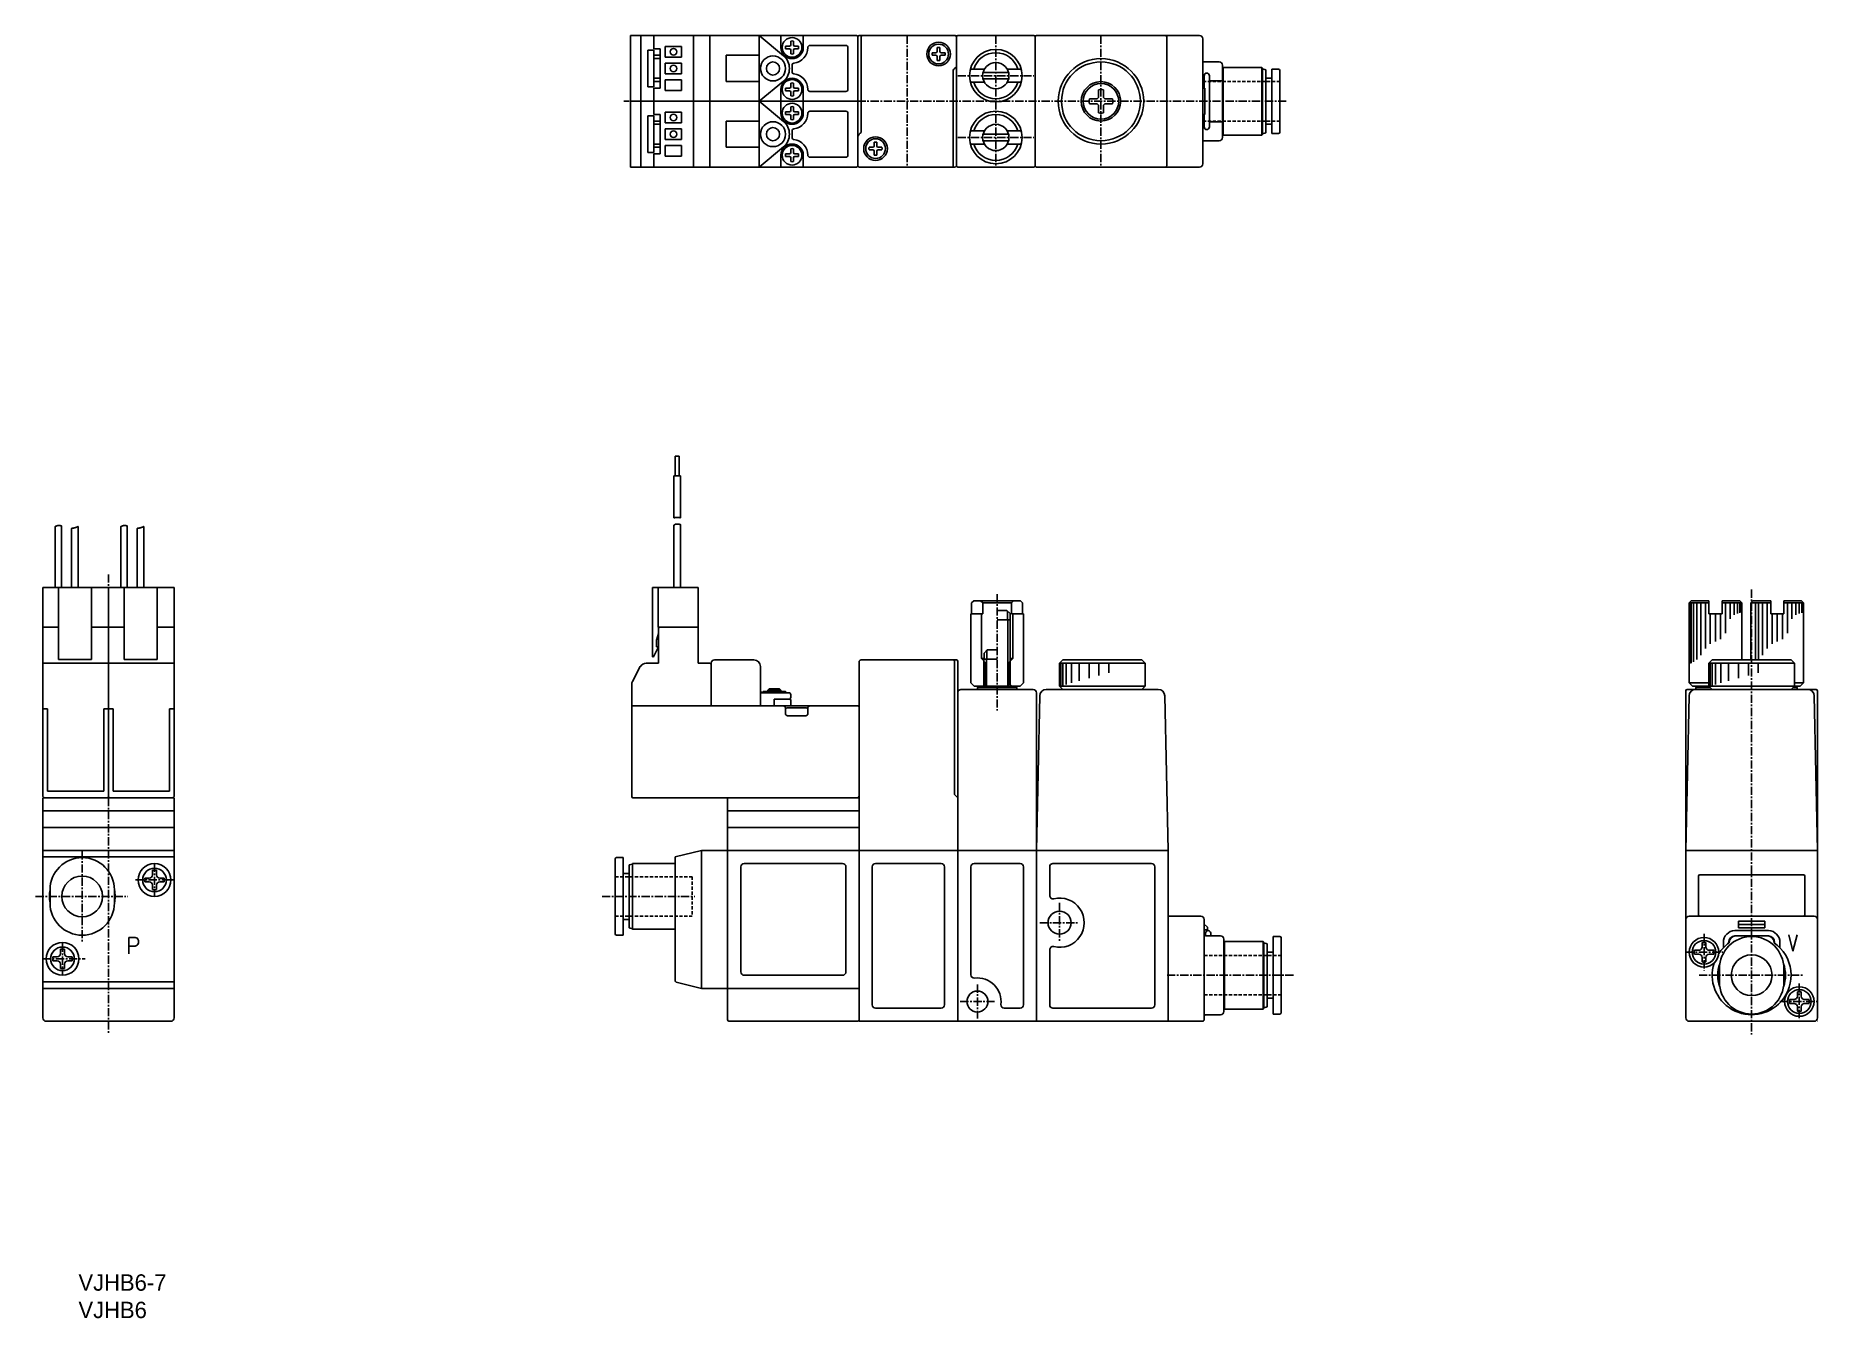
# Model space of a CAD drawing. Extents: x -442 to -171, y 52 to 247.
import ezdxf

# ---------------------------------------------------------------- set-up
doc = ezdxf.new("R2010")
doc.units = 0
doc.linetypes.add('CENTER', pattern=[2, 1.25, -0.25, 0.25, -0.25])
doc.linetypes.add('DASHED', pattern=[0.75, 0.5, -0.25])
doc.layers.get('0').update_dxf_attribs({"linetype": 'CONTINUOUS'})
doc.layers.add('CENTER', color=1, linetype='CENTER')
doc.styles.add('MX_NOTE_STANDARD', font='txt.shx', dxfattribs={"bigfont": 'extfont.shx'})

msp = doc.modelspace()

# ---------------------------------------------------------------- texts
at = {"color": 7, "linetype": 'CONTINUOUS', "style": 'MX_NOTE_STANDARD'}
msp.add_text('P', height=2.5, dxfattribs=at).set_placement((-428.01, 107.4))
at = {"color": 1, "linetype": 'CONTINUOUS', "style": 'MX_NOTE_STANDARD', "width": 0.75}
msp.add_text('V', height=2.5, dxfattribs=at).set_placement((-175.11, 107.81))
at = {"color": 7, "linetype": 'CONTINUOUS'}
for s, p in [('VJHB6-7', (-435.24, 56.14)), ('VJHB6', (-435.24, 51.97))]:
    msp.add_text(s, height=2.5, dxfattribs=at).set_placement(p)

# ---------------------------------------------------------------- linework, layer by layer
at = {"color": 7, "linetype": 'CONTINUOUS'}
for p, q in [((-351.27, 247.15), (-316.87, 247.15)), ((-351.27, 247.15), (-351.27, 227.15)), ((-349.67, 247.15), (-349.67, 227.15)), ((-347.72, 247.15), (-347.72, 245.15)), ((-341.67, 247.15), (-341.67, 227.15)), ((-339.17, 247.15), (-339.17, 237.15)), ((-331.67, 247.15), (-331.67, 237.15)), ((-331.67, 247.15), (-327.97, 244.07)), ((-328.37, 247.15), (-328.37, 245.35)), ((-324.97, 247.15), (-324.97, 245.35)), ((-316.67, 246.95), (-316.67, 227.35)), ((-316.47, 247.15), (-301.87, 247.15)), ((-316.17, 246.95), (-316.17, 232.41)), ((-301.67, 246.95), (-301.67, 227.35)), ((-301.47, 247.15), (-289.87, 247.15)), ((-289.67, 246.95), (-289.67, 227.35)), ((-289.47, 247.15), (-264.67, 247.15)), ((-269.67, 246.95), (-269.67, 227.35)), ((-348.63, 244.95), (-348.63, 239.35)), ((-348.63, 244.95), (-347.72, 244.95)), ((-347.72, 245.15), (-346.72, 245.15)), ((-347.72, 244.95), (-347.72, 239.35)), ((-347.72, 244.15), (-346.72, 244.15)), ((-346.72, 245.15), (-346.72, 239.15)), ((-345.97, 245.49), (-345.97, 243.89)), ((-345.97, 245.49), (-343.47, 245.49)), ((-343.47, 245.49), (-343.47, 243.89)), ((-336.67, 244.15), (-331.67, 244.15)), ((-336.67, 244.15), (-336.67, 240.15)), ((-327.65, 245.55), (-327.07, 245.55)), ((-327.65, 245.15), (-327.07, 245.15)), ((-326.87, 246.33), (-326.87, 245.75)), ((-326.87, 244.95), (-326.87, 244.37)), ((-326.47, 246.33), (-326.47, 245.75)), ((-326.47, 244.95), (-326.47, 244.37)), ((-326.27, 245.55), (-325.69, 245.55)), ((-326.27, 245.15), (-325.69, 245.15)), ((-323.97, 245.65), (-318.47, 245.65)), ((-318.17, 245.35), (-318.17, 238.95)), ((-305.35, 244.55), (-304.77, 244.55)), ((-305.35, 244.15), (-304.77, 244.15)), ((-304.57, 245.33), (-304.57, 244.75)), ((-304.17, 245.33), (-304.17, 244.75)), ((-303.97, 244.55), (-303.39, 244.55)), ((-303.97, 244.15), (-303.39, 244.15)), ((-264.17, 227.65), (-264.17, 246.65)), ((-347.72, 243.65), (-346.72, 243.65)), ((-345.97, 243.89), (-343.47, 243.89)), ((-345.97, 242.95), (-343.47, 242.95)), ((-345.97, 242.95), (-345.97, 241.35)), ((-345.97, 241.35), (-343.47, 241.35)), ((-343.47, 242.95), (-343.47, 241.35)), ((-326.67, 242.66), (-326.67, 241.63)), ((-304.57, 243.95), (-304.57, 243.37)), ((-304.17, 243.95), (-304.17, 243.37)), ((-302.17, 241.89), (-302.17, 227.2)), ((-299.55, 242.05), (-297.4, 242.05)), ((-293.74, 241.55), (-297.61, 241.55)), ((-293.94, 242.05), (-291.8, 242.05)), ((-264.17, 243.15), (-261.67, 243.15)), ((-261.17, 242.65), (-261.17, 231.65)), ((-261.17, 242.2), (-261.07, 242.3)), ((-261.07, 242.3), (-255.2, 242.3)), ((-261.07, 242.3), (-261.07, 232)), ((-255.2, 242.3), (-255.2, 232)), ((-255.07, 242.08), (-255.2, 242.3)), ((-255.07, 242.08), (-255.07, 232.21)), ((-255.07, 242.08), (-254.57, 241.95)), ((-254.57, 232.35), (-254.57, 241.95)), ((-253.67, 242.05), (-253.67, 232.25)), ((-252.67, 242.05), (-253.67, 242.05)), ((-252.47, 241.85), (-252.47, 232.45)), ((-348.63, 239.35), (-347.72, 239.35)), ((-347.72, 240.65), (-346.72, 240.65)), ((-347.72, 240.15), (-346.72, 240.15)), ((-347.72, 239.15), (-346.72, 239.15)), ((-347.72, 239.15), (-347.72, 237.15)), ((-345.97, 240.41), (-345.97, 238.81)), ((-345.97, 240.41), (-343.47, 240.41)), ((-345.97, 238.81), (-343.47, 238.81)), ((-343.47, 240.41), (-343.47, 238.81)), ((-336.67, 240.15), (-331.67, 240.15)), ((-331.67, 237.15), (-327.97, 240.23)), ((-328.37, 238.95), (-328.37, 237.15)), ((-327.65, 239.15), (-327.07, 239.15)), ((-327.65, 238.75), (-327.07, 238.75)), ((-326.87, 239.93), (-326.87, 239.35)), ((-326.47, 239.93), (-326.47, 239.35)), ((-326.27, 239.15), (-325.69, 239.15)), ((-326.27, 238.75), (-325.69, 238.75)), ((-324.97, 238.95), (-324.97, 237.15)), ((-323.97, 238.65), (-318.47, 238.65)), ((-299.55, 240.05), (-297.4, 240.05)), ((-293.74, 240.55), (-297.61, 240.55)), ((-293.94, 240.05), (-291.8, 240.05)), ((-280.03, 238.91), (-280.03, 237.87)), ((-279.31, 238.91), (-279.31, 237.87)), ((-264.17, 240.25), (-264.17, 234.05)), ((-264.17, 240.25), (-263.97, 240.25)), ((-264.17, 239.15), (-263.87, 239.15)), ((-263.97, 239.15), (-263.97, 241.05)), ((-263.87, 239.15), (-263.87, 235.15)), ((-263.17, 233.25), (-263.17, 241.05)), ((-263.17, 240.25), (-261.17, 240.25)), ((-253.67, 240.65), (-254.57, 240.65)), ((-351.27, 237.15), (-316.72, 237.15)), ((-347.72, 237.15), (-347.72, 235.15)), ((-339.17, 237.15), (-339.17, 227.15)), ((-331.67, 237.15), (-331.67, 227.15)), ((-331.67, 237.15), (-327.97, 234.07)), ((-328.37, 237.15), (-328.37, 235.35)), ((-326.87, 238.55), (-326.87, 237.97)), ((-326.87, 236.33), (-326.87, 235.75)), ((-326.47, 238.55), (-326.47, 237.97)), ((-326.47, 236.33), (-326.47, 235.75)), ((-324.97, 237.15), (-324.97, 235.35)), ((-281.44, 237.51), (-280.39, 237.51)), ((-281.44, 236.79), (-280.39, 236.79)), ((-280.03, 236.43), (-280.03, 235.38)), ((-279.31, 236.43), (-279.31, 235.38)), ((-278.95, 237.51), (-277.91, 237.51)), ((-278.95, 236.79), (-277.91, 236.79)), ((-348.63, 234.95), (-348.63, 229.35)), ((-348.63, 234.95), (-347.72, 234.95)), ((-347.72, 235.15), (-346.72, 235.15)), ((-347.72, 234.95), (-347.72, 229.35)), ((-347.72, 234.15), (-346.72, 234.15)), ((-347.72, 233.65), (-346.72, 233.65)), ((-346.72, 235.15), (-346.72, 229.15)), ((-345.97, 235.49), (-345.97, 233.89)), ((-345.97, 235.49), (-343.47, 235.49)), ((-345.97, 233.89), (-343.47, 233.89)), ((-343.47, 235.49), (-343.47, 233.89)), ((-336.67, 234.15), (-336.67, 230.15)), ((-336.67, 234.15), (-331.67, 234.15)), ((-327.65, 235.55), (-327.07, 235.55)), ((-327.65, 235.15), (-327.07, 235.15)), ((-326.87, 234.95), (-326.87, 234.37)), ((-326.47, 234.95), (-326.47, 234.37)), ((-326.27, 235.55), (-325.69, 235.55)), ((-326.27, 235.15), (-325.69, 235.15)), ((-323.97, 235.65), (-318.47, 235.65)), ((-318.17, 235.35), (-318.17, 228.95)), ((-264.17, 235.15), (-263.87, 235.15)), ((-264.17, 234.05), (-263.97, 234.05)), ((-263.97, 233.25), (-263.97, 235.15)), ((-263.17, 234.05), (-261.17, 234.05)), ((-253.67, 233.65), (-254.57, 233.65)), ((-347.72, 230.65), (-346.72, 230.65)), ((-345.97, 232.95), (-345.97, 231.35)), ((-345.97, 232.95), (-343.47, 232.95)), ((-345.97, 231.35), (-343.47, 231.35)), ((-343.47, 232.95), (-343.47, 231.35)), ((-326.67, 232.66), (-326.67, 231.63)), ((-314.17, 230.93), (-314.17, 230.35)), ((-313.77, 230.93), (-313.77, 230.35)), ((-299.55, 232.65), (-297.4, 232.65)), ((-299.55, 230.65), (-297.4, 230.65)), ((-293.74, 232.15), (-297.61, 232.15)), ((-293.74, 231.15), (-297.61, 231.15)), ((-293.94, 232.65), (-291.8, 232.65)), ((-293.94, 230.65), (-291.8, 230.65)), ((-264.17, 231.15), (-261.67, 231.15)), ((-261.17, 232.1), (-261.07, 232)), ((-261.07, 232), (-255.2, 232)), ((-255.07, 232.21), (-255.2, 232)), ((-255.07, 232.21), (-254.57, 232.35)), ((-252.67, 232.25), (-253.67, 232.25)), ((-348.63, 229.35), (-347.72, 229.35)), ((-347.72, 230.15), (-346.72, 230.15)), ((-347.72, 229.15), (-347.72, 227.15)), ((-347.72, 229.15), (-346.72, 229.15)), ((-345.97, 230.41), (-345.97, 228.81)), ((-345.97, 230.41), (-343.47, 230.41)), ((-345.97, 228.81), (-343.47, 228.81)), ((-343.47, 230.41), (-343.47, 228.81)), ((-336.67, 230.15), (-331.67, 230.15)), ((-331.67, 227.15), (-327.97, 230.23)), ((-328.37, 228.95), (-328.37, 227.15)), ((-327.65, 229.15), (-327.07, 229.15)), ((-327.65, 228.75), (-327.07, 228.75)), ((-326.87, 229.93), (-326.87, 229.35)), ((-326.87, 228.55), (-326.87, 227.97)), ((-326.47, 229.93), (-326.47, 229.35)), ((-326.47, 228.55), (-326.47, 227.97)), ((-326.27, 229.15), (-325.69, 229.15)), ((-326.27, 228.75), (-325.69, 228.75)), ((-324.97, 228.95), (-324.97, 227.15)), ((-323.97, 228.65), (-318.47, 228.65)), ((-314.95, 230.15), (-314.37, 230.15)), ((-314.95, 229.75), (-314.37, 229.75)), ((-314.17, 229.55), (-314.17, 228.97)), ((-313.77, 229.55), (-313.77, 228.97)), ((-313.57, 230.15), (-312.99, 230.15)), ((-313.57, 229.75), (-312.99, 229.75)), ((-351.27, 227.15), (-316.87, 227.15)), ((-316.47, 227.15), (-301.87, 227.15)), ((-301.47, 227.15), (-289.87, 227.15)), ((-289.47, 227.15), (-264.67, 227.15)), ((-344.45, 183.15), (-344.45, 180.15)), ((-344.45, 183.15), (-343.85, 183.15)), ((-343.85, 183.15), (-343.85, 180.15)), ((-344.65, 180.15), (-344.65, 173.75)), ((-344.65, 180.15), (-343.65, 180.15)), ((-343.65, 180.15), (-343.65, 173.74)), ((-438.81, 172.39), (-438.81, 163.15)), ((-437.81, 172.53), (-437.81, 163.15)), ((-436.31, 172.16), (-436.31, 163.15)), ((-435.31, 172.43), (-435.31, 163.15)), ((-428.81, 172.39), (-428.81, 163.15)), ((-427.81, 172.53), (-427.81, 163.15)), ((-426.31, 172.16), (-426.31, 163.15)), ((-425.31, 172.43), (-425.31, 163.15)), ((-344.65, 172.66), (-344.65, 163.15)), ((-343.65, 172.74), (-343.65, 163.15)), ((-440.67, 163.15), (-440.67, 131.45)), ((-440.67, 163.15), (-420.67, 163.15)), ((-438.27, 152.19), (-438.27, 163.15)), ((-433.27, 152.19), (-433.27, 163.15)), ((-430.67, 163.15), (-430.67, 131.45)), ((-428.27, 152.19), (-428.27, 163.15)), ((-423.27, 152.19), (-423.27, 163.15)), ((-420.67, 163.15), (-420.67, 131.45)), ((-347.89, 152.61), (-347.89, 163.15)), ((-340.97, 163.15), (-347.89, 163.15)), ((-347.02, 157.15), (-347.02, 163.15)), ((-340.97, 157.15), (-340.97, 163.15)), ((-299.35, 160.85), (-299.03, 161.15)), ((-299.35, 160.85), (-299.35, 159.15)), ((-299.03, 161.15), (-291.91, 161.15)), ((-297.65, 160.85), (-297.98, 161.15)), ((-297.65, 160.85), (-293.29, 160.85)), ((-297.65, 160.85), (-297.65, 159.15)), ((-293.29, 160.85), (-292.96, 161.15)), ((-293.29, 160.85), (-293.29, 159.15)), ((-291.6, 160.85), (-291.91, 161.15)), ((-291.6, 160.85), (-291.6, 159.15)), ((-189.87, 161.15), (-190.17, 160.85)), ((-190.17, 160.85), (-190.17, 148.65)), ((-190.17, 160.85), (-187.17, 160.85)), ((-190.11, 151.54), (-190.11, 160.85)), ((-189.89, 151.64), (-189.89, 160.85)), ((-187.17, 161.15), (-189.87, 161.15)), ((-189.51, 151.84), (-189.51, 160.85)), ((-189.01, 152.19), (-189.01, 160.85)), ((-188.41, 152.84), (-188.41, 160.85)), ((-187.71, 153.87), (-187.71, 160.85)), ((-187.17, 161.15), (-187.17, 159.15)), ((-185.17, 161.15), (-182.47, 161.15)), ((-185.17, 161.15), (-185.17, 159.15)), ((-182.17, 160.85), (-185.17, 160.85)), ((-184.63, 156.2), (-184.63, 160.85)), ((-183.94, 158.37), (-183.94, 160.85)), ((-183.33, 159.01), (-183.33, 160.85)), ((-182.83, 159.21), (-182.83, 160.85)), ((-182.47, 161.15), (-182.17, 160.85)), ((-182.46, 159.33), (-182.46, 160.85)), ((-182.23, 159.4), (-182.23, 160.85)), ((-182.17, 160.85), (-182.17, 152.15)), ((-180.47, 161.15), (-180.77, 160.85)), ((-180.77, 160.85), (-180.77, 152.15)), ((-180.77, 160.85), (-177.77, 160.85)), ((-177.77, 161.15), (-180.47, 161.15)), ((-180.11, 152.15), (-180.11, 160.85)), ((-179.61, 152.19), (-179.61, 160.85)), ((-179.01, 152.84), (-179.01, 160.85)), ((-178.31, 153.87), (-178.31, 160.85)), ((-177.77, 161.15), (-177.77, 159.15)), ((-175.77, 161.15), (-173.07, 161.15)), ((-175.77, 161.15), (-175.77, 159.15)), ((-172.77, 160.85), (-175.77, 160.85)), ((-175.23, 156.2), (-175.23, 160.85)), ((-174.54, 158.37), (-174.54, 160.85)), ((-173.93, 159.01), (-173.93, 160.85)), ((-173.43, 159.21), (-173.43, 160.85)), ((-173.07, 161.15), (-172.77, 160.85)), ((-173.06, 159.33), (-173.06, 160.85)), ((-172.83, 159.4), (-172.83, 160.85)), ((-172.77, 160.85), (-172.77, 148.65)), ((-299.47, 159.15), (-299.47, 148.65)), ((-299.47, 159.15), (-297.65, 159.15)), ((-297.87, 159.15), (-297.87, 152.35)), ((-293.97, 159.65), (-295.47, 159.65)), ((-293.47, 158.25), (-295.47, 158.25)), ((-293.51, 159.19), (-293.97, 159.65)), ((-293.51, 158.25), (-293.51, 159.19)), ((-293.47, 158.25), (-293.47, 151.95)), ((-293.29, 159.15), (-291.47, 159.15)), ((-293.07, 159.15), (-293.07, 152.35)), ((-291.47, 159.15), (-291.47, 148.65)), ((-187.17, 159.15), (-185.17, 159.15)), ((-186.96, 154.61), (-186.96, 159.15)), ((-186.17, 159.15), (-186.17, 154.96)), ((-185.39, 155.3), (-185.39, 159.15)), ((-177.77, 159.15), (-175.77, 159.15)), ((-177.56, 154.61), (-177.56, 159.15)), ((-176.77, 159.15), (-176.77, 154.96)), ((-175.99, 155.3), (-175.99, 159.15)), ((-438.27, 157.15), (-440.67, 157.15)), ((-428.27, 157.15), (-433.27, 157.15)), ((-420.67, 157.15), (-423.27, 157.15)), ((-347.27, 155.15), (-346.97, 156.15)), ((-347.27, 155.15), (-347.27, 154.15)), ((-340.97, 157.15), (-347.02, 157.15)), ((-346.97, 151.65), (-346.97, 157.15)), ((-340.97, 151.65), (-340.97, 157.15)), ((-438.27, 152.19), (-433.27, 152.19)), ((-428.27, 152.19), (-423.27, 152.19)), ((-347.77, 152.61), (-347.89, 152.61)), ((-347.77, 152.61), (-346.98, 154.15)), ((-347.27, 154.15), (-346.97, 154.15)), ((-338.47, 152.15), (-332.47, 152.15)), ((-316.47, 151.85), (-316.47, 123.15)), ((-301.67, 152.15), (-316.17, 152.15)), ((-301.97, 151.95), (-301.97, 131.65)), ((-301.47, 151.95), (-301.47, 123.15)), ((-297.87, 152.35), (-297.27, 151.75)), ((-297.87, 152.35), (-297.47, 152.35)), ((-297.47, 152.35), (-297.47, 151.95)), ((-297.47, 152.25), (-295.47, 152.25)), ((-297.43, 153.19), (-296.97, 153.65)), ((-297.43, 152.25), (-297.43, 153.19)), ((-296.97, 153.65), (-295.47, 153.65)), ((-293.07, 152.35), (-293.67, 151.75)), ((-293.07, 152.35), (-293.47, 152.35)), ((-285.97, 151.65), (-285.47, 152.15)), ((-285.47, 152.15), (-273.47, 152.15)), ((-273.47, 152.15), (-272.97, 151.65)), ((-187.17, 151.65), (-186.67, 152.15)), ((-186.67, 152.15), (-174.67, 152.15)), ((-174.67, 152.15), (-174.17, 151.65)), ((-440.67, 151.65), (-420.67, 151.65)), ((-350.96, 148.87), (-349.76, 151.12)), ((-348.87, 151.65), (-346.97, 151.65)), ((-340.97, 151.65), (-339.17, 151.65)), ((-338.97, 151.65), (-338.97, 151.45)), ((-338.97, 151.45), (-338.97, 145.15)), ((-331.47, 151.15), (-331.47, 145.15)), ((-297.27, 151.75), (-297.27, 148.15)), ((-293.67, 151.75), (-293.67, 148.6)), ((-285.97, 151.65), (-272.97, 151.65)), ((-285.97, 151.65), (-285.97, 148.15)), ((-285.77, 151.65), (-285.77, 148.15)), ((-285.47, 151.65), (-285.47, 148.15)), ((-284.97, 151.65), (-284.97, 148.42)), ((-284.17, 151.65), (-284.17, 148.63)), ((-282.97, 151.65), (-282.97, 148.96)), ((-281.47, 151.65), (-281.47, 149.36)), ((-279.97, 151.65), (-279.97, 149.76)), ((-278.47, 151.65), (-278.47, 150.17)), ((-272.97, 151.65), (-272.97, 148.15)), ((-187.17, 151.65), (-174.17, 151.65)), ((-187.17, 151.65), (-187.17, 148.15)), ((-186.97, 151.65), (-186.97, 148.15)), ((-186.67, 151.65), (-186.67, 148.15)), ((-186.17, 151.65), (-186.17, 148.42)), ((-185.37, 151.65), (-185.37, 148.63)), ((-184.17, 151.65), (-184.17, 148.96)), ((-182.67, 151.65), (-182.67, 149.36)), ((-181.17, 151.65), (-181.17, 149.76)), ((-179.67, 151.65), (-179.67, 150.17)), ((-174.17, 151.65), (-174.17, 148.15)), ((-351.07, 148.4), (-351.07, 131.35)), ((-327.17, 147.15), (-331.47, 147.15)), ((-331.07, 147.35), (-331.27, 147.15)), ((-331.07, 147.35), (-327.67, 147.35)), ((-330.17, 147.75), (-330.37, 147.55)), ((-330.37, 147.55), (-328.37, 147.55)), ((-330.37, 147.55), (-330.37, 147.35)), ((-328.57, 147.75), (-330.17, 147.75)), ((-328.57, 147.75), (-328.37, 147.55)), ((-328.37, 147.55), (-328.37, 147.35)), ((-327.67, 147.35), (-327.47, 147.15)), ((-326.87, 146.85), (-326.87, 146.45)), ((-300.97, 147.65), (-289.97, 147.65)), ((-299.47, 148.65), (-298.97, 148.15)), ((-298.97, 148.15), (-291.97, 148.15)), ((-298.47, 147.95), (-298.27, 148.15)), ((-298.47, 147.95), (-292.47, 147.95)), ((-298.47, 147.95), (-298.47, 147.65)), ((-293.67, 148.6), (-293.22, 148.15)), ((-292.47, 147.95), (-292.67, 148.15)), ((-292.47, 147.95), (-292.47, 147.65)), ((-291.47, 148.65), (-291.97, 148.15)), ((-289.47, 147.15), (-289.47, 123.15)), ((-288.99, 146.67), (-289.47, 123.15)), ((-287.99, 147.65), (-270.95, 147.65)), ((-272.97, 148.15), (-285.97, 148.15)), ((-285.97, 148.15), (-285.47, 147.65)), ((-272.97, 148.15), (-273.47, 147.65)), ((-269.47, 123.15), (-269.95, 146.67)), ((-190.67, 147.45), (-190.67, 97.65)), ((-190.19, 146.67), (-190.67, 123.15)), ((-190.47, 147.65), (-170.87, 147.65)), ((-190.17, 148.65), (-187.17, 148.65)), ((-190.17, 148.65), (-189.67, 148.15)), ((-189.67, 148.15), (-187.17, 148.15)), ((-189.17, 147.95), (-188.97, 148.15)), ((-189.17, 147.95), (-186.97, 147.95)), ((-189.17, 147.95), (-189.17, 147.65)), ((-174.17, 148.15), (-187.17, 148.15)), ((-187.17, 148.15), (-186.67, 147.65)), ((-174.17, 148.15), (-174.67, 147.65)), ((-174.37, 147.95), (-173.77, 147.95)), ((-172.77, 148.65), (-174.17, 148.65)), ((-174.17, 148.15), (-173.27, 148.15)), ((-173.77, 147.95), (-173.97, 148.15)), ((-173.77, 147.95), (-173.77, 147.65)), ((-172.77, 148.65), (-173.27, 148.15)), ((-170.67, 123.15), (-171.15, 146.67)), ((-170.67, 147.45), (-170.67, 97.65)), ((-440.67, 144.68), (-439.97, 144.68)), ((-439.97, 144.68), (-439.97, 132.18)), ((-431.37, 144.68), (-431.37, 132.18)), ((-431.37, 144.68), (-430.67, 144.68)), ((-430.67, 144.68), (-429.97, 144.68)), ((-429.97, 144.68), (-429.97, 132.18)), ((-421.37, 144.68), (-421.37, 132.18)), ((-421.37, 144.68), (-420.67, 144.68)), ((-316.67, 145.15), (-351.07, 145.15)), ((-329.37, 146.15), (-329.37, 145.15)), ((-329.37, 146.15), (-327.17, 146.15)), ((-327.67, 144.85), (-327.67, 143.95)), ((-324.57, 144.85), (-327.37, 144.85)), ((-326.87, 145.95), (-326.87, 145.35)), ((-324.27, 144.85), (-324.27, 143.95)), ((-316.47, 131.45), (-316.47, 144.95)), ((-324.57, 143.65), (-327.37, 143.65)), ((-440.67, 131.15), (-420.67, 131.15)), ((-440.67, 97.65), (-440.67, 131.15)), ((-439.97, 132.18), (-431.37, 132.18)), ((-429.97, 132.18), (-421.37, 132.18)), ((-420.67, 97.65), (-420.67, 131.15)), ((-316.47, 131.15), (-350.87, 131.15)), ((-336.47, 123.15), (-336.47, 131.15)), ((-301.97, 131.65), (-301.47, 131.15)), ((-440.67, 129.15), (-420.67, 129.15)), ((-336.47, 129.15), (-316.47, 129.15)), ((-440.67, 126.65), (-420.67, 126.65)), ((-336.47, 126.65), (-316.47, 126.65)), ((-420.67, 123.15), (-440.67, 123.15)), ((-440.67, 122.15), (-420.67, 122.15)), ((-353.37, 122.05), (-352.37, 122.05)), ((-352.37, 110.25), (-352.37, 122.05)), ((-344.47, 122.15), (-340.47, 123.15)), ((-344.47, 122.15), (-344.47, 103.3)), ((-340.47, 123.15), (-340.47, 102.15)), ((-340.47, 123.15), (-336.47, 123.15)), ((-336.47, 123.15), (-336.47, 97.35)), ((-336.47, 123.15), (-316.47, 123.15)), ((-316.47, 123.1), (-316.47, 97.2)), ((-301.52, 123.15), (-316.42, 123.15)), ((-301.47, 123.15), (-301.47, 97.2)), ((-289.47, 123.15), (-301.47, 123.15)), ((-289.47, 123.15), (-289.47, 97.2)), ((-289.47, 123.15), (-269.47, 123.15)), ((-269.47, 123.1), (-269.47, 97.15)), ((-190.67, 123.15), (-170.67, 123.15)), ((-423.97, 120.12), (-423.97, 119.45)), ((-423.37, 120.12), (-423.37, 119.45)), ((-353.57, 110.45), (-353.57, 121.85)), ((-352.37, 119.65), (-351.47, 119.65)), ((-351.47, 120.95), (-350.97, 121.08)), ((-351.47, 120.95), (-351.47, 111.35)), ((-350.97, 121.08), (-350.93, 121.15)), ((-350.97, 121.08), (-350.97, 111.21)), ((-350.93, 121.15), (-350.93, 111.15)), ((-350.93, 121.15), (-344.47, 121.15)), ((-334.47, 120.65), (-334.47, 104.65)), ((-333.97, 121.15), (-318.97, 121.15)), ((-318.47, 120.65), (-318.47, 104.65)), ((-314.47, 120.65), (-314.47, 99.65)), ((-303.97, 121.15), (-313.97, 121.15)), ((-303.47, 120.65), (-303.47, 99.65)), ((-299.47, 120.65), (-299.47, 104.22)), ((-291.97, 121.15), (-298.97, 121.15)), ((-291.47, 120.65), (-291.47, 99.65)), ((-287.47, 120.65), (-287.47, 116.28)), ((-271.97, 121.15), (-286.97, 121.15)), ((-271.47, 120.65), (-271.47, 99.65)), ((-188.57, 119.45), (-172.77, 119.45)), ((-439.57, 115.15), (-439.57, 117.15)), ((-429.77, 115.15), (-429.77, 117.15)), ((-424.47, 118.95), (-425.14, 118.95)), ((-424.47, 118.35), (-425.14, 118.35)), ((-423.97, 117.85), (-423.97, 117.18)), ((-423.37, 117.85), (-423.37, 117.18)), ((-422.2, 118.95), (-422.87, 118.95)), ((-422.2, 118.35), (-422.87, 118.35)), ((-188.77, 119.25), (-188.77, 113.35)), ((-172.57, 119.25), (-172.57, 113.35)), ((-352.37, 112.65), (-351.47, 112.65)), ((-351.47, 111.35), (-350.97, 111.21)), ((-350.97, 111.21), (-350.93, 111.15)), ((-350.93, 111.15), (-344.47, 111.15)), ((-269.47, 113.15), (-264.47, 113.15)), ((-263.97, 112.65), (-263.97, 111.95)), ((-263.97, 111.95), (-263.97, 97.85)), ((-263.97, 111.95), (-263.47, 111.45)), ((-263.47, 111.45), (-263.47, 111.05)), ((-190.17, 113.15), (-171.17, 113.15)), ((-182.67, 112.37), (-182.67, 111.35)), ((-182.67, 112.37), (-178.67, 112.37)), ((-182.67, 111.85), (-178.67, 111.85)), ((-182.67, 111.35), (-178.67, 111.35)), ((-178.67, 112.37), (-178.67, 111.35)), ((-353.37, 110.25), (-352.37, 110.25)), ((-263.97, 111.05), (-263.47, 111.05)), ((-263.77, 110.55), (-263.77, 110.17)), ((-263.67, 110.15), (-261.47, 110.15)), ((-262.97, 110.55), (-262.97, 110.15)), ((-260.97, 109.65), (-260.97, 109.3)), ((-260.97, 109.3), (-260.97, 99)), ((-260.97, 109.2), (-260.87, 109.3)), ((-260.87, 109.3), (-255, 109.3)), ((-260.87, 109.3), (-260.87, 99)), ((-255, 109.3), (-255, 99)), ((-254.87, 109.08), (-255, 109.3)), ((-254.87, 109.08), (-254.87, 99.21)), ((-254.87, 109.08), (-254.37, 108.95)), ((-254.37, 99.35), (-254.37, 108.95)), ((-253.47, 110.05), (-253.47, 98.25)), ((-253.47, 110.05), (-252.47, 110.05)), ((-252.27, 109.85), (-252.27, 98.45)), ((-188.22, 109.12), (-188.22, 108.45)), ((-187.62, 109.12), (-187.62, 108.45)), ((-184.97, 108.33), (-184.97, 109.15)), ((-184.17, 109.15), (-184.17, 109.02)), ((-184.07, 109.15), (-184.07, 109.12)), ((-183.24, 110.95), (-178.1, 110.95)), ((-183.23, 110.15), (-178.12, 110.15)), ((-177.27, 109.15), (-177.27, 109.12)), ((-177.17, 109.15), (-177.17, 109.02)), ((-176.37, 108.33), (-176.37, 109.15)), ((-438.47, 106.95), (-439.14, 106.95)), ((-438.47, 106.35), (-439.14, 106.35)), ((-437.97, 108.12), (-437.97, 107.45)), ((-437.97, 105.85), (-437.97, 105.18)), ((-437.37, 108.12), (-437.37, 107.45)), ((-437.37, 105.85), (-437.37, 105.18)), ((-436.2, 106.95), (-436.87, 106.95)), ((-436.2, 106.35), (-436.87, 106.35)), ((-287.47, 108.02), (-287.47, 99.65)), ((-253.47, 107.65), (-254.37, 107.65)), ((-188.72, 107.95), (-189.39, 107.95)), ((-188.72, 107.35), (-189.39, 107.35)), ((-188.22, 106.85), (-188.22, 106.18)), ((-187.62, 106.85), (-187.62, 106.18)), ((-186.45, 107.95), (-187.12, 107.95)), ((-186.45, 107.35), (-187.12, 107.35)), ((-440.67, 103.15), (-420.67, 103.15)), ((-340.47, 102.15), (-344.32, 103.11)), ((-333.97, 104.15), (-318.97, 104.15)), ((-185.57, 103.15), (-185.57, 105.15)), ((-175.77, 103.15), (-175.77, 105.15)), ((-420.67, 102.15), (-440.67, 102.15)), ((-340.47, 102.15), (-336.47, 102.15)), ((-336.47, 102.15), (-316.52, 102.15)), ((-253.47, 100.65), (-254.37, 100.65)), ((-174.22, 100.45), (-174.89, 100.45)), ((-173.72, 101.62), (-173.72, 100.95)), ((-173.12, 101.62), (-173.12, 100.95)), ((-171.95, 100.45), (-172.62, 100.45)), ((-313.97, 99.15), (-303.97, 99.15)), ((-294.4, 99.15), (-291.97, 99.15)), ((-271.97, 99.15), (-286.97, 99.15)), ((-263.97, 97.85), (-263.97, 97.45)), ((-263.67, 98.15), (-261.47, 98.15)), ((-260.97, 99.1), (-260.87, 99)), ((-260.97, 99), (-260.97, 98.65)), ((-260.87, 99), (-255, 99)), ((-254.87, 99.21), (-255, 99)), ((-254.87, 99.21), (-254.37, 99.35)), ((-253.47, 98.25), (-252.47, 98.25)), ((-174.22, 99.85), (-174.89, 99.85)), ((-173.72, 99.35), (-173.72, 98.68)), ((-173.12, 99.35), (-173.12, 98.68)), ((-171.95, 99.85), (-172.62, 99.85)), ((-440.17, 97.15), (-421.17, 97.15)), ((-336.27, 97.15), (-316.67, 97.15)), ((-301.52, 97.15), (-316.42, 97.15)), ((-301.42, 97.15), (-289.52, 97.15)), ((-269.52, 97.15), (-289.42, 97.15)), ((-269.47, 97.15), (-264.27, 97.15)), ((-190.17, 97.15), (-171.17, 97.15))]:
    msp.add_line(p, q, dxfattribs=at)
at = {"color": 3, "linetype": 'DASHED'}
for p, q in [((-264.17, 240.15), (-252.47, 240.15)), ((-264.17, 234.15), (-252.47, 234.15)), ((-353.57, 119.15), (-341.87, 119.15)), ((-341.87, 119.15), (-341.87, 113.15)), ((-353.57, 113.15), (-341.87, 113.15)), ((-263.97, 107.15), (-252.27, 107.15)), ((-263.97, 107.15), (-263.97, 101.15)), ((-263.97, 107.15), (-263.97, 101.05)), ((-263.97, 101.15), (-252.27, 101.15))]:
    msp.add_line(p, q, dxfattribs=at)
at = {"color": 3, "linetype": 'CONTINUOUS'}
for p, q in [((-293.9, 158.25), (-293.9, 159.58)), ((-293.85, 158.25), (-293.85, 148.15)), ((-297.47, 151.95), (-297.47, 148.15)), ((-297.09, 152.25), (-297.09, 148.15)), ((-297.04, 152.25), (-297.04, 153.58)), ((-293.47, 151.95), (-293.47, 148.4)), ((-293.67, 148.6), (-293.67, 148.15))]:
    msp.add_line(p, q, dxfattribs=at)
at = {"color": 7}
for points in [[(-343.65, 173.77, 0), (-343.65, 173.77, 0), (-343.65, 173.77, 0), (-343.65, 173.77, 0), (-343.65, 173.77, 0), (-343.66, 173.77, 0), (-343.66, 173.77, 0), (-343.66, 173.77, 0), (-343.66, 173.77, 0), (-343.66, 173.77, 0), (-343.66, 173.77, 0), (-343.66, 173.77, 0), (-343.66, 173.77, 0), (-343.66, 173.77, 0), (-343.66, 173.77, 0), (-343.66, 173.77, 0), (-343.66, 173.77, 0), (-343.67, 173.77, 0), (-343.67, 173.77, 0), (-343.67, 173.77, 0), (-343.67, 173.77, 0), (-343.67, 173.77, 0), (-343.67, 173.77, 0), (-343.67, 173.77, 0), (-343.67, 173.77, 0), (-343.67, 173.77, 0), (-343.67, 173.77, 0), (-343.67, 173.77, 0), (-343.68, 173.77, 0), (-343.68, 173.77, 0), (-343.68, 173.77, 0), (-343.68, 173.77, 0), (-343.68, 173.77, 0), (-343.68, 173.77, 0), (-343.68, 173.77, 0), (-343.68, 173.77, 0), (-343.68, 173.77, 0), (-343.68, 173.77, 0), (-343.68, 173.77, 0), (-343.69, 173.77, 0), (-343.69, 173.77, 0), (-343.69, 173.77, 0), (-343.69, 173.77, 0), (-343.69, 173.77, 0), (-343.69, 173.77, 0), (-343.69, 173.78, 0), (-343.69, 173.78, 0), (-343.69, 173.78, 0), (-343.69, 173.78, 0), (-343.69, 173.78, 0), (-343.7, 173.78, 0), (-343.7, 173.78, 0), (-343.7, 173.78, 0), (-343.7, 173.78, 0), (-343.7, 173.78, 0), (-343.7, 173.78, 0), (-343.7, 173.78, 0), (-343.7, 173.78, 0), (-343.7, 173.78, 0), (-343.7, 173.78, 0), (-343.7, 173.78, 0), (-343.7, 173.78, 0), (-343.71, 173.78, 0), (-343.71, 173.78, 0), (-343.71, 173.78, 0), (-343.71, 173.78, 0), (-343.71, 173.78, 0), (-343.71, 173.78, 0), (-343.71, 173.78, 0), (-343.71, 173.78, 0), (-343.71, 173.78, 0), (-343.71, 173.78, 0), (-343.71, 173.78, 0), (-343.72, 173.78, 0), (-343.72, 173.78, 0), (-343.72, 173.78, 0), (-343.72, 173.78, 0), (-343.72, 173.78, 0), (-343.72, 173.78, 0), (-343.72, 173.78, 0), (-343.72, 173.78, 0), (-343.72, 173.78, 0), (-343.72, 173.78, 0), (-343.72, 173.78, 0), (-343.73, 173.78, 0), (-343.73, 173.78, 0), (-343.73, 173.78, 0), (-343.73, 173.78, 0), (-343.73, 173.78, 0), (-343.73, 173.78, 0), (-343.73, 173.78, 0), (-343.73, 173.78, 0), (-343.73, 173.78, 0), (-343.73, 173.78, 0), (-343.73, 173.78, 0), (-343.74, 173.78, 0), (-343.74, 173.78, 0), (-343.74, 173.78, 0), (-343.74, 173.78, 0), (-343.74, 173.78, 0), (-343.74, 173.78, 0), (-343.74, 173.78, 0), (-343.74, 173.78, 0), (-343.74, 173.78, 0), (-343.74, 173.78, 0), (-343.74, 173.78, 0), (-343.74, 173.78, 0), (-343.75, 173.78, 0), (-343.75, 173.79, 0), (-343.75, 173.79, 0), (-343.75, 173.79, 0), (-343.75, 173.79, 0), (-343.75, 173.79, 0), (-343.75, 173.79, 0), (-343.75, 173.79, 0), (-343.75, 173.79, 0), (-343.75, 173.79, 0), (-343.75, 173.79, 0), (-343.76, 173.79, 0), (-343.76, 173.79, 0), (-343.76, 173.79, 0), (-343.76, 173.79, 0), (-343.76, 173.79, 0), (-343.76, 173.79, 0), (-343.76, 173.79, 0), (-343.76, 173.79, 0), (-343.76, 173.79, 0), (-343.76, 173.79, 0), (-343.76, 173.79, 0), (-343.77, 173.79, 0), (-343.77, 173.79, 0), (-343.77, 173.79, 0), (-343.77, 173.79, 0), (-343.77, 173.79, 0), (-343.77, 173.79, 0), (-343.77, 173.79, 0), (-343.77, 173.79, 0), (-343.77, 173.79, 0), (-343.77, 173.79, 0), (-343.77, 173.79, 0), (-343.78, 173.79, 0), (-343.78, 173.79, 0), (-343.78, 173.79, 0), (-343.78, 173.79, 0), (-343.78, 173.79, 0), (-343.78, 173.79, 0), (-343.78, 173.79, 0), (-343.78, 173.79, 0), (-343.78, 173.79, 0), (-343.78, 173.79, 0), (-343.78, 173.79, 0), (-343.78, 173.79, 0), (-343.79, 173.79, 0), (-343.79, 173.79, 0), (-343.79, 173.79, 0), (-343.79, 173.79, 0), (-343.79, 173.79, 0), (-343.79, 173.79, 0), (-343.79, 173.79, 0), (-343.79, 173.79, 0), (-343.79, 173.79, 0), (-343.79, 173.79, 0), (-343.79, 173.79, 0), (-343.8, 173.79, 0), (-343.8, 173.79, 0), (-343.8, 173.79, 0), (-343.8, 173.79, 0), (-343.8, 173.79, 0), (-343.8, 173.79, 0), (-343.8, 173.79, 0), (-343.8, 173.79, 0), (-343.8, 173.79, 0), (-343.8, 173.79, 0), (-343.8, 173.79, 0), (-343.81, 173.79, 0), (-343.81, 173.79, 0), (-343.81, 173.79, 0), (-343.81, 173.79, 0), (-343.81, 173.8, 0), (-343.81, 173.8, 0), (-343.81, 173.8, 0), (-343.81, 173.8, 0), (-343.81, 173.8, 0), (-343.81, 173.8, 0), (-343.81, 173.8, 0), (-343.82, 173.8, 0), (-343.82, 173.8, 0), (-343.82, 173.8, 0), (-343.82, 173.8, 0), (-343.82, 173.8, 0), (-343.82, 173.8, 0), (-343.82, 173.8, 0), (-343.82, 173.8, 0), (-343.82, 173.8, 0), (-343.82, 173.8, 0), (-343.82, 173.8, 0), (-343.83, 173.8, 0), (-343.83, 173.8, 0), (-343.83, 173.8, 0), (-343.83, 173.8, 0), (-343.83, 173.8, 0), (-343.83, 173.8, 0), (-343.83, 173.8, 0), (-343.83, 173.8, 0), (-343.83, 173.8, 0), (-343.83, 173.8, 0), (-343.83, 173.8, 0), (-343.83, 173.8, 0), (-343.84, 173.8, 0), (-343.84, 173.8, 0), (-343.84, 173.8, 0), (-343.84, 173.8, 0), (-343.84, 173.8, 0), (-343.84, 173.8, 0), (-343.84, 173.8, 0), (-343.84, 173.8, 0), (-343.84, 173.8, 0), (-343.84, 173.8, 0), (-343.84, 173.8, 0), (-343.85, 173.8, 0), (-343.85, 173.8, 0), (-343.85, 173.8, 0), (-343.85, 173.8, 0), (-343.85, 173.8, 0), (-343.85, 173.8, 0), (-343.85, 173.8, 0), (-343.85, 173.8, 0), (-343.85, 173.8, 0), (-343.85, 173.8, 0), (-343.85, 173.8, 0), (-343.86, 173.8, 0), (-343.86, 173.8, 0), (-343.86, 173.8, 0), (-343.86, 173.8, 0), (-343.86, 173.8, 0), (-343.86, 173.8, 0), (-343.86, 173.8, 0), (-343.86, 173.8, 0), (-343.86, 173.8, 0), (-343.86, 173.8, 0), (-343.86, 173.8, 0), (-343.87, 173.8, 0), (-343.87, 173.8, 0), (-343.87, 173.8, 0), (-343.87, 173.8, 0), (-343.87, 173.8, 0), (-343.87, 173.8, 0), (-343.87, 173.8, 0), (-343.87, 173.8, 0), (-343.87, 173.8, 0), (-343.87, 173.8, 0), (-343.87, 173.8, 0), (-343.88, 173.8, 0), (-343.88, 173.8, 0), (-343.88, 173.8, 0), (-343.88, 173.8, 0), (-343.88, 173.8, 0), (-343.88, 173.8, 0), (-343.88, 173.8, 0), (-343.88, 173.8, 0), (-343.88, 173.8, 0), (-343.88, 173.8, 0), (-343.88, 173.81, 0), (-343.89, 173.81, 0), (-343.89, 173.81, 0), (-343.89, 173.81, 0), (-343.89, 173.81, 0), (-343.89, 173.81, 0), (-343.89, 173.81, 0), (-343.89, 173.81, 0), (-343.89, 173.81, 0), (-343.89, 173.81, 0), (-343.89, 173.81, 0), (-343.89, 173.81, 0), (-343.89, 173.81, 0), (-343.9, 173.81, 0), (-343.9, 173.81, 0), (-343.9, 173.81, 0), (-343.9, 173.81, 0), (-343.9, 173.81, 0), (-343.9, 173.81, 0), (-343.9, 173.81, 0), (-343.9, 173.81, 0), (-343.9, 173.81, 0), (-343.9, 173.81, 0), (-343.9, 173.81, 0), (-343.91, 173.81, 0), (-343.91, 173.81, 0), (-343.91, 173.81, 0), (-343.91, 173.81, 0), (-343.91, 173.81, 0), (-343.91, 173.81, 0), (-343.91, 173.81, 0), (-343.91, 173.81, 0), (-343.91, 173.81, 0), (-343.91, 173.81, 0), (-343.91, 173.81, 0), (-343.92, 173.81, 0), (-343.92, 173.81, 0), (-343.92, 173.81, 0), (-343.92, 173.81, 0), (-343.92, 173.81, 0), (-343.92, 173.81, 0), (-343.92, 173.81, 0), (-343.92, 173.81, 0), (-343.92, 173.81, 0), (-343.92, 173.81, 0), (-343.92, 173.81, 0), (-343.93, 173.81, 0), (-343.93, 173.81, 0), (-343.93, 173.81, 0), (-343.93, 173.81, 0), (-343.93, 173.81, 0), (-343.93, 173.81, 0), (-343.93, 173.81, 0), (-343.93, 173.81, 0), (-343.93, 173.81, 0), (-343.93, 173.81, 0), (-343.93, 173.81, 0), (-343.94, 173.81, 0), (-343.94, 173.81, 0), (-343.94, 173.81, 0), (-343.94, 173.81, 0), (-343.94, 173.81, 0), (-343.94, 173.81, 0), (-343.94, 173.81, 0), (-343.94, 173.81, 0), (-343.94, 173.81, 0), (-343.94, 173.81, 0), (-343.94, 173.81, 0), (-343.95, 173.81, 0), (-343.95, 173.81, 0), (-343.95, 173.81, 0), (-343.95, 173.81, 0), (-343.95, 173.81, 0), (-343.95, 173.81, 0), (-343.95, 173.81, 0), (-343.95, 173.81, 0), (-343.95, 173.81, 0), (-343.95, 173.81, 0), (-343.95, 173.81, 0), (-343.96, 173.81, 0), (-343.96, 173.81, 0), (-343.96, 173.81, 0), (-343.96, 173.81, 0), (-343.96, 173.81, 0), (-343.96, 173.81, 0), (-343.96, 173.81, 0), (-343.96, 173.81, 0), (-343.96, 173.81, 0), (-343.96, 173.81, 0), (-343.96, 173.81, 0), (-343.96, 173.81, 0), (-343.97, 173.81, 0), (-343.97, 173.81, 0), (-343.97, 173.81, 0), (-343.97, 173.81, 0), (-343.97, 173.81, 0), (-343.97, 173.81, 0), (-343.97, 173.81, 0), (-343.97, 173.81, 0), (-343.97, 173.81, 0), (-343.97, 173.81, 0), (-343.97, 173.81, 0), (-343.98, 173.81, 0), (-343.98, 173.81, 0), (-343.98, 173.81, 0), (-343.98, 173.81, 0), (-343.98, 173.81, 0), (-343.98, 173.81, 0), (-343.98, 173.81, 0), (-343.98, 173.81, 0), (-343.98, 173.81, 0), (-343.98, 173.81, 0), (-343.98, 173.81, 0), (-343.99, 173.81, 0), (-343.99, 173.81, 0), (-343.99, 173.81, 0), (-343.99, 173.82, 0), (-343.99, 173.82, 0), (-343.99, 173.82, 0), (-343.99, 173.82, 0), (-343.99, 173.82, 0), (-343.99, 173.82, 0), (-343.99, 173.82, 0), (-343.99, 173.82, 0), (-344, 173.82, 0), (-344, 173.82, 0), (-344, 173.82, 0), (-344, 173.82, 0), (-344, 173.82, 0), (-344, 173.82, 0), (-344, 173.82, 0), (-344, 173.82, 0), (-344, 173.82, 0), (-344, 173.82, 0), (-344, 173.82, 0), (-344.01, 173.82, 0), (-344.01, 173.82, 0), (-344.01, 173.82, 0), (-344.01, 173.82, 0), (-344.01, 173.82, 0), (-344.01, 173.82, 0), (-344.01, 173.82, 0), (-344.01, 173.82, 0), (-344.01, 173.82, 0), (-344.01, 173.82, 0), (-344.01, 173.82, 0), (-344.02, 173.82, 0), (-344.02, 173.82, 0), (-344.02, 173.82, 0), (-344.02, 173.82, 0), (-344.02, 173.82, 0), (-344.02, 173.82, 0), (-344.02, 173.82, 0), (-344.02, 173.82, 0), (-344.02, 173.82, 0), (-344.02, 173.82, 0), (-344.02, 173.82, 0), (-344.03, 173.82, 0), (-344.03, 173.82, 0), (-344.03, 173.82, 0), (-344.03, 173.82, 0), (-344.03, 173.82, 0), (-344.03, 173.82, 0), (-344.03, 173.82, 0), (-344.03, 173.82, 0), (-344.03, 173.82, 0), (-344.03, 173.82, 0), (-344.03, 173.82, 0), (-344.04, 173.82, 0), (-344.04, 173.82, 0), (-344.04, 173.82, 0), (-344.04, 173.82, 0), (-344.04, 173.82, 0), (-344.04, 173.82, 0), (-344.04, 173.82, 0), (-344.04, 173.82, 0), (-344.04, 173.82, 0), (-344.04, 173.82, 0), (-344.04, 173.82, 0), (-344.05, 173.82, 0), (-344.05, 173.82, 0), (-344.05, 173.82, 0), (-344.05, 173.82, 0), (-344.05, 173.82, 0), (-344.05, 173.82, 0), (-344.05, 173.82, 0), (-344.05, 173.82, 0), (-344.05, 173.82, 0), (-344.05, 173.82, 0), (-344.05, 173.82, 0), (-344.06, 173.82, 0), (-344.06, 173.82, 0), (-344.06, 173.82, 0), (-344.06, 173.82, 0), (-344.06, 173.82, 0), (-344.06, 173.82, 0), (-344.06, 173.82, 0), (-344.06, 173.82, 0), (-344.06, 173.82, 0), (-344.06, 173.82, 0), (-344.06, 173.82, 0), (-344.06, 173.82, 0), (-344.07, 173.82, 0), (-344.07, 173.82, 0), (-344.07, 173.82, 0), (-344.07, 173.82, 0), (-344.07, 173.82, 0), (-344.07, 173.82, 0), (-344.07, 173.82, 0), (-344.07, 173.82, 0), (-344.07, 173.82, 0), (-344.07, 173.82, 0), (-344.07, 173.82, 0), (-344.08, 173.82, 0), (-344.08, 173.82, 0), (-344.08, 173.82, 0), (-344.08, 173.82, 0), (-344.08, 173.82, 0), (-344.08, 173.82, 0), (-344.08, 173.82, 0), (-344.08, 173.82, 0), (-344.08, 173.82, 0), (-344.08, 173.82, 0), (-344.08, 173.82, 0), (-344.09, 173.82, 0), (-344.09, 173.82, 0), (-344.09, 173.82, 0), (-344.09, 173.82, 0), (-344.09, 173.82, 0), (-344.09, 173.82, 0), (-344.09, 173.82, 0), (-344.09, 173.82, 0), (-344.09, 173.82, 0), (-344.09, 173.82, 0), (-344.09, 173.82, 0), (-344.1, 173.82, 0), (-344.1, 173.82, 0), (-344.1, 173.82, 0), (-344.1, 173.82, 0), (-344.1, 173.82, 0), (-344.1, 173.82, 0), (-344.1, 173.82, 0), (-344.1, 173.82, 0), (-344.1, 173.82, 0), (-344.1, 173.82, 0), (-344.1, 173.82, 0), (-344.11, 173.82, 0), (-344.11, 173.82, 0), (-344.11, 173.82, 0), (-344.11, 173.82, 0), (-344.11, 173.82, 0), (-344.11, 173.82, 0), (-344.11, 173.82, 0), (-344.11, 173.82, 0), (-344.11, 173.82, 0), (-344.11, 173.82, 0), (-344.11, 173.82, 0), (-344.12, 173.82, 0), (-344.12, 173.82, 0), (-344.12, 173.82, 0), (-344.12, 173.82, 0), (-344.12, 173.82, 0), (-344.12, 173.82, 0), (-344.12, 173.82, 0), (-344.12, 173.82, 0), (-344.12, 173.82, 0), (-344.12, 173.82, 0), (-344.12, 173.82, 0), (-344.13, 173.82, 0), (-344.13, 173.82, 0), (-344.13, 173.82, 0), (-344.13, 173.82, 0), (-344.13, 173.82, 0), (-344.13, 173.82, 0), (-344.13, 173.82, 0), (-344.13, 173.82, 0), (-344.13, 173.82, 0), (-344.13, 173.82, 0), (-344.13, 173.82, 0), (-344.14, 173.82, 0), (-344.14, 173.82, 0), (-344.14, 173.82, 0), (-344.14, 173.82, 0), (-344.14, 173.82, 0), (-344.14, 173.82, 0), (-344.14, 173.82, 0), (-344.14, 173.82, 0), (-344.14, 173.82, 0), (-344.14, 173.82, 0), (-344.14, 173.82, 0), (-344.15, 173.82, 0), (-344.15, 173.82, 0), (-344.15, 173.82, 0), (-344.15, 173.82, 0), (-344.15, 173.82, 0), (-344.15, 173.82, 0), (-344.15, 173.82, 0), (-344.15, 173.82, 0), (-344.15, 173.82, 0), (-344.15, 173.82, 0), (-344.15, 173.82, 0), (-344.16, 173.82, 0), (-344.16, 173.82, 0), (-344.16, 173.82, 0), (-344.16, 173.82, 0), (-344.16, 173.82, 0), (-344.16, 173.82, 0), (-344.16, 173.82, 0), (-344.16, 173.82, 0), (-344.16, 173.82, 0), (-344.16, 173.82, 0), (-344.16, 173.82, 0), (-344.17, 173.82, 0), (-344.17, 173.82, 0), (-344.17, 173.82, 0), (-344.17, 173.82, 0), (-344.17, 173.82, 0), (-344.17, 173.82, 0), (-344.17, 173.82, 0), (-344.17, 173.82, 0), (-344.17, 173.82, 0), (-344.17, 173.82, 0), (-344.17, 173.82, 0), (-344.18, 173.82, 0), (-344.18, 173.82, 0), (-344.18, 173.82, 0), (-344.18, 173.82, 0), (-344.18, 173.82, 0), (-344.18, 173.82, 0), (-344.18, 173.82, 0), (-344.18, 173.82, 0), (-344.18, 173.82, 0), (-344.18, 173.82, 0), (-344.18, 173.82, 0), (-344.18, 173.82, 0), (-344.19, 173.82, 0), (-344.19, 173.82, 0), (-344.19, 173.82, 0), (-344.19, 173.82, 0), (-344.19, 173.82, 0), (-344.19, 173.82, 0), (-344.19, 173.82, 0), (-344.19, 173.82, 0), (-344.19, 173.82, 0), (-344.19, 173.82, 0), (-344.19, 173.82, 0), (-344.2, 173.82, 0), (-344.2, 173.82, 0), (-344.2, 173.82, 0), (-344.2, 173.82, 0), (-344.2, 173.82, 0), (-344.2, 173.82, 0), (-344.2, 173.82, 0), (-344.2, 173.82, 0), (-344.2, 173.82, 0), (-344.2, 173.82, 0), (-344.2, 173.82, 0), (-344.21, 173.82, 0), (-344.21, 173.82, 0), (-344.21, 173.82, 0), (-344.21, 173.82, 0), (-344.21, 173.82, 0), (-344.21, 173.82, 0), (-344.21, 173.82, 0), (-344.21, 173.82, 0), (-344.21, 173.82, 0), (-344.21, 173.82, 0), (-344.21, 173.82, 0), (-344.22, 173.82, 0), (-344.22, 173.82, 0), (-344.22, 173.82, 0), (-344.22, 173.82, 0), (-344.22, 173.82, 0), (-344.22, 173.82, 0), (-344.22, 173.82, 0), (-344.22, 173.82, 0), (-344.22, 173.82, 0), (-344.22, 173.82, 0), (-344.22, 173.82, 0), (-344.23, 173.82, 0), (-344.23, 173.82, 0), (-344.23, 173.82, 0), (-344.23, 173.82, 0), (-344.23, 173.82, 0), (-344.23, 173.82, 0), (-344.23, 173.82, 0), (-344.23, 173.82, 0), (-344.23, 173.82, 0), (-344.23, 173.82, 0), (-344.23, 173.82, 0), (-344.24, 173.82, 0), (-344.24, 173.82, 0), (-344.24, 173.82, 0), (-344.24, 173.82, 0), (-344.24, 173.82, 0), (-344.24, 173.82, 0), (-344.24, 173.82, 0), (-344.24, 173.82, 0), (-344.24, 173.82, 0), (-344.24, 173.82, 0), (-344.24, 173.82, 0), (-344.25, 173.82, 0), (-344.25, 173.82, 0), (-344.25, 173.82, 0), (-344.25, 173.82, 0), (-344.25, 173.82, 0), (-344.25, 173.82, 0), (-344.25, 173.82, 0), (-344.25, 173.82, 0), (-344.25, 173.82, 0), (-344.25, 173.82, 0), (-344.25, 173.82, 0), (-344.26, 173.82, 0), (-344.26, 173.82, 0), (-344.26, 173.82, 0), (-344.26, 173.82, 0), (-344.26, 173.82, 0), (-344.26, 173.82, 0), (-344.26, 173.82, 0), (-344.26, 173.82, 0), (-344.26, 173.82, 0), (-344.26, 173.82, 0), (-344.26, 173.82, 0), (-344.27, 173.82, 0), (-344.27, 173.82, 0), (-344.27, 173.82, 0), (-344.27, 173.82, 0), (-344.27, 173.82, 0), (-344.27, 173.82, 0), (-344.27, 173.82, 0), (-344.27, 173.82, 0), (-344.27, 173.82, 0), (-344.27, 173.82, 0), (-344.27, 173.82, 0), (-344.28, 173.82, 0), (-344.28, 173.82, 0), (-344.28, 173.82, 0), (-344.28, 173.82, 0), (-344.28, 173.82, 0), (-344.28, 173.82, 0), (-344.28, 173.82, 0), (-344.28, 173.82, 0), (-344.28, 173.82, 0), (-344.28, 173.82, 0), (-344.28, 173.82, 0), (-344.29, 173.82, 0), (-344.29, 173.82, 0), (-344.29, 173.82, 0), (-344.29, 173.82, 0), (-344.29, 173.82, 0), (-344.29, 173.82, 0), (-344.29, 173.82, 0), (-344.29, 173.82, 0), (-344.29, 173.82, 0), (-344.29, 173.82, 0), (-344.29, 173.82, 0), (-344.29, 173.82, 0), (-344.3, 173.82, 0), (-344.3, 173.82, 0), (-344.3, 173.82, 0), (-344.3, 173.82, 0), (-344.3, 173.82, 0), (-344.3, 173.82, 0), (-344.3, 173.82, 0), (-344.3, 173.82, 0), (-344.3, 173.82, 0), (-344.3, 173.82, 0), (-344.3, 173.82, 0), (-344.31, 173.82, 0), (-344.31, 173.81, 0), (-344.31, 173.81, 0), (-344.31, 173.81, 0), (-344.31, 173.81, 0), (-344.31, 173.81, 0), (-344.31, 173.81, 0), (-344.31, 173.81, 0), (-344.31, 173.81, 0), (-344.31, 173.81, 0), (-344.31, 173.81, 0), (-344.32, 173.81, 0), (-344.32, 173.81, 0), (-344.32, 173.81, 0), (-344.32, 173.81, 0), (-344.32, 173.81, 0), (-344.32, 173.81, 0), (-344.32, 173.81, 0), (-344.32, 173.81, 0), (-344.32, 173.81, 0), (-344.32, 173.81, 0), (-344.32, 173.81, 0), (-344.33, 173.81, 0), (-344.33, 173.81, 0), (-344.33, 173.81, 0), (-344.33, 173.81, 0), (-344.33, 173.81, 0), (-344.33, 173.81, 0), (-344.33, 173.81, 0), (-344.33, 173.81, 0), (-344.33, 173.81, 0), (-344.33, 173.81, 0), (-344.33, 173.81, 0), (-344.34, 173.81, 0), (-344.34, 173.81, 0), (-344.34, 173.81, 0), (-344.34, 173.81, 0), (-344.34, 173.81, 0), (-344.34, 173.81, 0), (-344.34, 173.81, 0), (-344.34, 173.81, 0), (-344.34, 173.81, 0), (-344.34, 173.81, 0), (-344.34, 173.81, 0), (-344.35, 173.81, 0), (-344.35, 173.81, 0), (-344.35, 173.81, 0), (-344.35, 173.81, 0), (-344.35, 173.81, 0), (-344.35, 173.81, 0), (-344.35, 173.81, 0), (-344.35, 173.81, 0), (-344.35, 173.81, 0), (-344.35, 173.81, 0), (-344.35, 173.81, 0), (-344.36, 173.81, 0), (-344.36, 173.81, 0), (-344.36, 173.81, 0), (-344.36, 173.81, 0), (-344.36, 173.81, 0), (-344.36, 173.81, 0), (-344.36, 173.81, 0), (-344.36, 173.81, 0), (-344.36, 173.81, 0), (-344.36, 173.81, 0), (-344.36, 173.81, 0), (-344.37, 173.81, 0), (-344.37, 173.81, 0), (-344.37, 173.81, 0), (-344.37, 173.81, 0), (-344.37, 173.81, 0), (-344.37, 173.81, 0), (-344.37, 173.81, 0), (-344.37, 173.81, 0), (-344.37, 173.81, 0), (-344.37, 173.81, 0), (-344.37, 173.81, 0), (-344.37, 173.81, 0), (-344.38, 173.81, 0), (-344.38, 173.81, 0), (-344.38, 173.81, 0), (-344.38, 173.81, 0), (-344.38, 173.81, 0), (-344.38, 173.81, 0), (-344.38, 173.81, 0), (-344.38, 173.81, 0), (-344.38, 173.81, 0), (-344.38, 173.81, 0), (-344.38, 173.81, 0), (-344.39, 173.81, 0), (-344.39, 173.81, 0), (-344.39, 173.81, 0), (-344.39, 173.81, 0), (-344.39, 173.81, 0), (-344.39, 173.81, 0), (-344.39, 173.81, 0), (-344.39, 173.81, 0), (-344.39, 173.81, 0), (-344.39, 173.81, 0), (-344.39, 173.81, 0), (-344.4, 173.81, 0), (-344.4, 173.81, 0), (-344.4, 173.81, 0), (-344.4, 173.81, 0), (-344.4, 173.81, 0), (-344.4, 173.81, 0), (-344.4, 173.81, 0), (-344.4, 173.8, 0), (-344.4, 173.8, 0), (-344.4, 173.8, 0), (-344.4, 173.8, 0), (-344.41, 173.8, 0), (-344.41, 173.8, 0), (-344.41, 173.8, 0), (-344.41, 173.8, 0), (-344.41, 173.8, 0), (-344.41, 173.8, 0), (-344.41, 173.8, 0), (-344.41, 173.8, 0), (-344.41, 173.8, 0), (-344.41, 173.8, 0), (-344.41, 173.8, 0), (-344.42, 173.8, 0), (-344.42, 173.8, 0), (-344.42, 173.8, 0), (-344.42, 173.8, 0), (-344.42, 173.8, 0), (-344.42, 173.8, 0), (-344.42, 173.8, 0), (-344.42, 173.8, 0), (-344.42, 173.8, 0), (-344.42, 173.8, 0), (-344.42, 173.8, 0), (-344.42, 173.8, 0), (-344.43, 173.8, 0), (-344.43, 173.8, 0), (-344.43, 173.8, 0), (-344.43, 173.8, 0), (-344.43, 173.8, 0), (-344.43, 173.8, 0), (-344.43, 173.8, 0), (-344.43, 173.8, 0), (-344.43, 173.8, 0), (-344.43, 173.8, 0), (-344.43, 173.8, 0), (-344.44, 173.8, 0), (-344.44, 173.8, 0), (-344.44, 173.8, 0), (-344.44, 173.8, 0), (-344.44, 173.8, 0), (-344.44, 173.8, 0), (-344.44, 173.8, 0), (-344.44, 173.8, 0), (-344.44, 173.8, 0), (-344.44, 173.8, 0), (-344.44, 173.8, 0), (-344.45, 173.8, 0), (-344.45, 173.8, 0), (-344.45, 173.8, 0), (-344.45, 173.8, 0), (-344.45, 173.8, 0), (-344.45, 173.8, 0), (-344.45, 173.8, 0), (-344.45, 173.8, 0), (-344.45, 173.8, 0), (-344.45, 173.8, 0), (-344.45, 173.8, 0), (-344.46, 173.8, 0), (-344.46, 173.8, 0), (-344.46, 173.8, 0), (-344.46, 173.8, 0), (-344.46, 173.8, 0), (-344.46, 173.8, 0), (-344.46, 173.8, 0), (-344.46, 173.8, 0), (-344.46, 173.8, 0), (-344.46, 173.8, 0), (-344.46, 173.8, 0), (-344.47, 173.8, 0), (-344.47, 173.8, 0), (-344.47, 173.8, 0), (-344.47, 173.8, 0), (-344.47, 173.79, 0), (-344.47, 173.79, 0), (-344.47, 173.79, 0), (-344.47, 173.79, 0), (-344.47, 173.79, 0), (-344.47, 173.79, 0), (-344.47, 173.79, 0), (-344.47, 173.79, 0), (-344.48, 173.79, 0), (-344.48, 173.79, 0), (-344.48, 173.79, 0), (-344.48, 173.79, 0), (-344.48, 173.79, 0), (-344.48, 173.79, 0), (-344.48, 173.79, 0), (-344.48, 173.79, 0), (-344.48, 173.79, 0), (-344.48, 173.79, 0), (-344.48, 173.79, 0), (-344.49, 173.79, 0), (-344.49, 173.79, 0), (-344.49, 173.79, 0), (-344.49, 173.79, 0), (-344.49, 173.79, 0), (-344.49, 173.79, 0), (-344.49, 173.79, 0), (-344.49, 173.79, 0), (-344.49, 173.79, 0), (-344.49, 173.79, 0), (-344.49, 173.79, 0), (-344.5, 173.79, 0), (-344.5, 173.79, 0), (-344.5, 173.79, 0), (-344.5, 173.79, 0), (-344.5, 173.79, 0), (-344.5, 173.79, 0), (-344.5, 173.79, 0), (-344.5, 173.79, 0), (-344.5, 173.79, 0), (-344.5, 173.79, 0), (-344.5, 173.79, 0), (-344.51, 173.79, 0), (-344.51, 173.79, 0), (-344.51, 173.79, 0), (-344.51, 173.79, 0), (-344.51, 173.79, 0), (-344.51, 173.79, 0), (-344.51, 173.79, 0), (-344.51, 173.79, 0), (-344.51, 173.79, 0), (-344.51, 173.79, 0), (-344.51, 173.79, 0), (-344.51, 173.79, 0), (-344.52, 173.79, 0), (-344.52, 173.79, 0), (-344.52, 173.79, 0), (-344.52, 173.79, 0), (-344.52, 173.79, 0), (-344.52, 173.79, 0), (-344.52, 173.79, 0), (-344.52, 173.79, 0), (-344.52, 173.78, 0), (-344.52, 173.78, 0), (-344.52, 173.78, 0), (-344.53, 173.78, 0), (-344.53, 173.78, 0), (-344.53, 173.78, 0), (-344.53, 173.78, 0), (-344.53, 173.78, 0), (-344.53, 173.78, 0), (-344.53, 173.78, 0), (-344.53, 173.78, 0), (-344.53, 173.78, 0), (-344.53, 173.78, 0), (-344.53, 173.78, 0), (-344.54, 173.78, 0), (-344.54, 173.78, 0), (-344.54, 173.78, 0), (-344.54, 173.78, 0), (-344.54, 173.78, 0), (-344.54, 173.78, 0), (-344.54, 173.78, 0), (-344.54, 173.78, 0), (-344.54, 173.78, 0), (-344.54, 173.78, 0), (-344.54, 173.78, 0), (-344.54, 173.78, 0), (-344.55, 173.78, 0), (-344.55, 173.78, 0), (-344.55, 173.78, 0), (-344.55, 173.78, 0), (-344.55, 173.78, 0), (-344.55, 173.78, 0), (-344.55, 173.78, 0), (-344.55, 173.78, 0), (-344.55, 173.78, 0), (-344.55, 173.78, 0), (-344.55, 173.78, 0), (-344.56, 173.78, 0), (-344.56, 173.78, 0), (-344.56, 173.78, 0), (-344.56, 173.78, 0), (-344.56, 173.78, 0), (-344.56, 173.78, 0), (-344.56, 173.78, 0), (-344.56, 173.78, 0), (-344.56, 173.78, 0), (-344.56, 173.78, 0), (-344.56, 173.78, 0), (-344.57, 173.78, 0), (-344.57, 173.78, 0), (-344.57, 173.78, 0), (-344.57, 173.78, 0), (-344.57, 173.77, 0), (-344.57, 173.77, 0), (-344.57, 173.77, 0), (-344.57, 173.77, 0), (-344.57, 173.77, 0), (-344.57, 173.77, 0), (-344.57, 173.77, 0), (-344.57, 173.77, 0), (-344.58, 173.77, 0), (-344.58, 173.77, 0), (-344.58, 173.77, 0), (-344.58, 173.77, 0), (-344.58, 173.77, 0), (-344.58, 173.77, 0), (-344.58, 173.77, 0), (-344.58, 173.77, 0), (-344.58, 173.77, 0), (-344.58, 173.77, 0), (-344.58, 173.77, 0), (-344.59, 173.77, 0), (-344.59, 173.77, 0), (-344.59, 173.77, 0), (-344.59, 173.77, 0), (-344.59, 173.77, 0), (-344.59, 173.77, 0), (-344.59, 173.77, 0), (-344.59, 173.77, 0), (-344.59, 173.77, 0), (-344.59, 173.77, 0), (-344.59, 173.77, 0), (-344.59, 173.77, 0), (-344.6, 173.77, 0), (-344.6, 173.77, 0), (-344.6, 173.77, 0), (-344.6, 173.77, 0), (-344.6, 173.77, 0), (-344.6, 173.77, 0), (-344.6, 173.77, 0), (-344.6, 173.77, 0), (-344.6, 173.77, 0), (-344.6, 173.77, 0), (-344.6, 173.77, 0), (-344.61, 173.77, 0), (-344.61, 173.77, 0), (-344.61, 173.77, 0), (-344.61, 173.77, 0), (-344.61, 173.77, 0), (-344.61, 173.76, 0), (-344.61, 173.76, 0), (-344.61, 173.76, 0), (-344.61, 173.76, 0), (-344.61, 173.76, 0), (-344.61, 173.76, 0), (-344.62, 173.76, 0), (-344.62, 173.76, 0), (-344.62, 173.76, 0), (-344.62, 173.76, 0), (-344.62, 173.76, 0), (-344.62, 173.76, 0), (-344.62, 173.76, 0), (-344.62, 173.76, 0), (-344.62, 173.76, 0), (-344.62, 173.76, 0), (-344.62, 173.76, 0), (-344.62, 173.76, 0), (-344.63, 173.76, 0), (-344.63, 173.76, 0), (-344.63, 173.76, 0), (-344.63, 173.76, 0), (-344.63, 173.76, 0), (-344.63, 173.76, 0), (-344.63, 173.76, 0), (-344.63, 173.76, 0), (-344.63, 173.76, 0), (-344.63, 173.76, 0), (-344.63, 173.76, 0), (-344.64, 173.76, 0), (-344.64, 173.76, 0), (-344.64, 173.76, 0), (-344.64, 173.76, 0), (-344.64, 173.76, 0), (-344.64, 173.76, 0), (-344.64, 173.76, 0), (-344.64, 173.76, 0), (-344.64, 173.76, 0), (-344.64, 173.76, 0), (-344.64, 173.76, 0), (-344.64, 173.76, 0), (-344.65, 173.76, 0), (-344.65, 173.75, 0), (-344.65, 173.75, 0), (-344.65, 173.75, 0), (-344.65, 173.75, 0), (-344.65, 173.75, 0), (-344.65, 173.75, 0)], [(-438.81, 172.39, 0), (-438.81, 172.4, 0), (-438.8, 172.4, 0), (-438.8, 172.4, 0), (-438.8, 172.41, 0), (-438.79, 172.41, 0), (-438.79, 172.41, 0), (-438.79, 172.41, 0), (-438.78, 172.42, 0), (-438.78, 172.42, 0), (-438.77, 172.42, 0), (-438.77, 172.43, 0), (-438.77, 172.43, 0), (-438.76, 172.43, 0), (-438.76, 172.43, 0), (-438.76, 172.44, 0), (-438.75, 172.44, 0), (-438.75, 172.44, 0), (-438.74, 172.44, 0), (-438.74, 172.45, 0), (-438.74, 172.45, 0), (-438.73, 172.45, 0), (-438.73, 172.45, 0), (-438.72, 172.46, 0), (-438.72, 172.46, 0), (-438.72, 172.46, 0), (-438.71, 172.46, 0), (-438.71, 172.47, 0), (-438.7, 172.47, 0), (-438.7, 172.47, 0), (-438.7, 172.47, 0), (-438.69, 172.48, 0), (-438.69, 172.48, 0), (-438.68, 172.48, 0), (-438.68, 172.48, 0), (-438.68, 172.49, 0), (-438.67, 172.49, 0), (-438.67, 172.49, 0), (-438.66, 172.49, 0), (-438.66, 172.5, 0), (-438.65, 172.5, 0), (-438.65, 172.5, 0), (-438.65, 172.5, 0), (-438.64, 172.5, 0), (-438.64, 172.51, 0), (-438.63, 172.51, 0), (-438.63, 172.51, 0), (-438.63, 172.51, 0), (-438.62, 172.52, 0), (-438.62, 172.52, 0), (-438.61, 172.52, 0), (-438.61, 172.52, 0), (-438.6, 172.52, 0), (-438.6, 172.53, 0), (-438.6, 172.53, 0), (-438.59, 172.53, 0), (-438.59, 172.53, 0), (-438.58, 172.53, 0), (-438.58, 172.53, 0), (-438.57, 172.54, 0), (-438.57, 172.54, 0), (-438.57, 172.54, 0), (-438.56, 172.54, 0), (-438.56, 172.54, 0), (-438.55, 172.55, 0), (-438.55, 172.55, 0), (-438.54, 172.55, 0), (-438.54, 172.55, 0), (-438.53, 172.55, 0), (-438.53, 172.55, 0), (-438.53, 172.55, 0), (-438.52, 172.56, 0), (-438.52, 172.56, 0), (-438.51, 172.56, 0), (-438.51, 172.56, 0), (-438.5, 172.56, 0), (-438.5, 172.56, 0), (-438.49, 172.56, 0), (-438.49, 172.57, 0), (-438.48, 172.57, 0), (-438.48, 172.57, 0), (-438.48, 172.57, 0), (-438.47, 172.57, 0), (-438.47, 172.57, 0), (-438.46, 172.57, 0), (-438.46, 172.57, 0), (-438.45, 172.58, 0), (-438.45, 172.58, 0), (-438.44, 172.58, 0), (-438.44, 172.58, 0), (-438.43, 172.58, 0), (-438.43, 172.58, 0), (-438.42, 172.58, 0), (-438.42, 172.58, 0), (-438.42, 172.58, 0), (-438.41, 172.58, 0), (-438.41, 172.58, 0), (-438.4, 172.59, 0), (-438.4, 172.59, 0), (-438.39, 172.59, 0), (-438.39, 172.59, 0), (-438.38, 172.59, 0), (-438.38, 172.59, 0), (-438.37, 172.59, 0), (-438.37, 172.59, 0), (-438.36, 172.59, 0), (-438.36, 172.59, 0), (-438.35, 172.59, 0), (-438.35, 172.59, 0), (-438.35, 172.59, 0), (-438.34, 172.59, 0), (-438.34, 172.59, 0), (-438.33, 172.59, 0), (-438.33, 172.6, 0), (-438.32, 172.6, 0), (-438.32, 172.6, 0), (-438.31, 172.6, 0), (-438.31, 172.6, 0), (-438.3, 172.6, 0), (-438.3, 172.6, 0), (-438.29, 172.6, 0), (-438.29, 172.6, 0), (-438.28, 172.6, 0), (-438.28, 172.6, 0), (-438.27, 172.6, 0), (-438.27, 172.6, 0), (-438.26, 172.6, 0), (-438.26, 172.6, 0), (-438.25, 172.6, 0), (-438.25, 172.6, 0), (-438.25, 172.6, 0), (-438.24, 172.6, 0), (-438.24, 172.6, 0), (-438.23, 172.6, 0), (-438.23, 172.6, 0), (-438.22, 172.6, 0), (-438.22, 172.6, 0), (-438.21, 172.6, 0), (-438.21, 172.6, 0), (-438.2, 172.6, 0), (-438.2, 172.6, 0), (-438.19, 172.6, 0), (-438.19, 172.6, 0), (-438.18, 172.6, 0), (-438.18, 172.6, 0), (-438.17, 172.6, 0), (-438.17, 172.6, 0), (-438.16, 172.6, 0), (-438.16, 172.6, 0), (-438.16, 172.6, 0), (-438.15, 172.6, 0), (-438.15, 172.6, 0), (-438.14, 172.6, 0), (-438.14, 172.6, 0), (-438.13, 172.59, 0), (-438.13, 172.59, 0), (-438.12, 172.59, 0), (-438.12, 172.59, 0), (-438.11, 172.59, 0), (-438.11, 172.59, 0), (-438.1, 172.59, 0), (-438.1, 172.59, 0), (-438.09, 172.59, 0), (-438.09, 172.59, 0), (-438.08, 172.59, 0), (-438.08, 172.59, 0), (-438.08, 172.59, 0), (-438.07, 172.59, 0), (-438.07, 172.59, 0), (-438.06, 172.59, 0), (-438.06, 172.59, 0), (-438.05, 172.59, 0), (-438.05, 172.58, 0), (-438.04, 172.58, 0), (-438.04, 172.58, 0), (-438.03, 172.58, 0), (-438.03, 172.58, 0), (-438.02, 172.58, 0), (-438.02, 172.58, 0), (-438.01, 172.58, 0), (-438.01, 172.58, 0), (-438.01, 172.58, 0), (-438, 172.58, 0), (-438, 172.58, 0), (-437.99, 172.58, 0), (-437.99, 172.57, 0), (-437.98, 172.57, 0), (-437.98, 172.57, 0), (-437.97, 172.57, 0), (-437.97, 172.57, 0), (-437.96, 172.57, 0), (-437.96, 172.57, 0), (-437.95, 172.57, 0), (-437.95, 172.57, 0), (-437.95, 172.57, 0), (-437.94, 172.56, 0), (-437.94, 172.56, 0), (-437.93, 172.56, 0), (-437.93, 172.56, 0), (-437.92, 172.56, 0), (-437.92, 172.56, 0), (-437.91, 172.56, 0), (-437.91, 172.56, 0), (-437.9, 172.56, 0), (-437.9, 172.56, 0), (-437.89, 172.55, 0), (-437.89, 172.55, 0), (-437.89, 172.55, 0), (-437.88, 172.55, 0), (-437.88, 172.55, 0), (-437.87, 172.55, 0), (-437.87, 172.55, 0), (-437.86, 172.55, 0), (-437.86, 172.55, 0), (-437.85, 172.54, 0), (-437.85, 172.54, 0), (-437.84, 172.54, 0), (-437.84, 172.54, 0), (-437.84, 172.54, 0), (-437.83, 172.54, 0), (-437.83, 172.54, 0), (-437.82, 172.54, 0), (-437.82, 172.53, 0), (-437.81, 172.53, 0)], [(-436.31, 172.16, 0), (-436.31, 172.16, 0), (-436.31, 172.16, 0), (-436.31, 172.16, 0), (-436.31, 172.16, 0), (-436.3, 172.16, 0), (-436.3, 172.16, 0), (-436.3, 172.16, 0), (-436.3, 172.16, 0), (-436.3, 172.16, 0), (-436.3, 172.16, 0), (-436.29, 172.16, 0), (-436.29, 172.16, 0), (-436.29, 172.16, 0), (-436.29, 172.16, 0), (-436.29, 172.16, 0), (-436.29, 172.16, 0), (-436.28, 172.16, 0), (-436.28, 172.16, 0), (-436.28, 172.16, 0), (-436.28, 172.16, 0), (-436.28, 172.16, 0), (-436.27, 172.16, 0), (-436.27, 172.16, 0), (-436.27, 172.16, 0), (-436.27, 172.17, 0), (-436.27, 172.17, 0), (-436.27, 172.17, 0), (-436.26, 172.17, 0), (-436.26, 172.17, 0), (-436.26, 172.17, 0), (-436.26, 172.17, 0), (-436.26, 172.17, 0), (-436.26, 172.17, 0), (-436.25, 172.17, 0), (-436.25, 172.17, 0), (-436.25, 172.17, 0), (-436.25, 172.17, 0), (-436.25, 172.17, 0), (-436.25, 172.17, 0), (-436.24, 172.17, 0), (-436.24, 172.17, 0), (-436.24, 172.17, 0), (-436.24, 172.17, 0), (-436.24, 172.17, 0), (-436.24, 172.17, 0), (-436.23, 172.17, 0), (-436.23, 172.17, 0), (-436.23, 172.17, 0), (-436.23, 172.17, 0), (-436.23, 172.17, 0), (-436.23, 172.17, 0), (-436.22, 172.17, 0), (-436.22, 172.17, 0), (-436.22, 172.17, 0), (-436.22, 172.17, 0), (-436.22, 172.17, 0), (-436.22, 172.17, 0), (-436.21, 172.17, 0), (-436.21, 172.17, 0), (-436.21, 172.17, 0), (-436.21, 172.17, 0), (-436.21, 172.17, 0), (-436.2, 172.17, 0), (-436.2, 172.17, 0), (-436.2, 172.17, 0), (-436.2, 172.17, 0), (-436.2, 172.17, 0), (-436.2, 172.17, 0), (-436.19, 172.17, 0), (-436.19, 172.17, 0), (-436.19, 172.17, 0), (-436.19, 172.17, 0), (-436.19, 172.17, 0), (-436.19, 172.17, 0), (-436.18, 172.17, 0), (-436.18, 172.17, 0), (-436.18, 172.17, 0), (-436.18, 172.17, 0), (-436.18, 172.17, 0), (-436.18, 172.17, 0), (-436.17, 172.17, 0), (-436.17, 172.17, 0), (-436.17, 172.17, 0), (-436.17, 172.17, 0), (-436.17, 172.18, 0), (-436.17, 172.18, 0), (-436.16, 172.18, 0), (-436.16, 172.18, 0), (-436.16, 172.18, 0), (-436.16, 172.18, 0), (-436.16, 172.18, 0), (-436.16, 172.18, 0), (-436.15, 172.18, 0), (-436.15, 172.18, 0), (-436.15, 172.18, 0), (-436.15, 172.18, 0), (-436.15, 172.18, 0), (-436.15, 172.18, 0), (-436.14, 172.18, 0), (-436.14, 172.18, 0), (-436.14, 172.18, 0), (-436.14, 172.18, 0), (-436.14, 172.18, 0), (-436.14, 172.18, 0), (-436.13, 172.18, 0), (-436.13, 172.18, 0), (-436.13, 172.18, 0), (-436.13, 172.18, 0), (-436.13, 172.18, 0), (-436.12, 172.18, 0), (-436.12, 172.18, 0), (-436.12, 172.18, 0), (-436.12, 172.18, 0), (-436.12, 172.18, 0), (-436.12, 172.18, 0), (-436.11, 172.18, 0), (-436.11, 172.18, 0), (-436.11, 172.18, 0), (-436.11, 172.18, 0), (-436.11, 172.18, 0), (-436.11, 172.18, 0), (-436.1, 172.18, 0), (-436.1, 172.18, 0), (-436.1, 172.18, 0), (-436.1, 172.18, 0), (-436.1, 172.18, 0), (-436.1, 172.19, 0), (-436.09, 172.19, 0), (-436.09, 172.19, 0), (-436.09, 172.19, 0), (-436.09, 172.19, 0), (-436.09, 172.19, 0), (-436.09, 172.19, 0), (-436.08, 172.19, 0), (-436.08, 172.19, 0), (-436.08, 172.19, 0), (-436.08, 172.19, 0), (-436.08, 172.19, 0), (-436.08, 172.19, 0), (-436.07, 172.19, 0), (-436.07, 172.19, 0), (-436.07, 172.19, 0), (-436.07, 172.19, 0), (-436.07, 172.19, 0), (-436.07, 172.19, 0), (-436.06, 172.19, 0), (-436.06, 172.19, 0), (-436.06, 172.19, 0), (-436.06, 172.19, 0), (-436.06, 172.19, 0), (-436.06, 172.19, 0), (-436.05, 172.19, 0), (-436.05, 172.19, 0), (-436.05, 172.19, 0), (-436.05, 172.19, 0), (-436.05, 172.19, 0), (-436.05, 172.19, 0), (-436.04, 172.19, 0), (-436.04, 172.19, 0), (-436.04, 172.19, 0), (-436.04, 172.19, 0), (-436.04, 172.2, 0), (-436.04, 172.2, 0), (-436.03, 172.2, 0), (-436.03, 172.2, 0), (-436.03, 172.2, 0), (-436.03, 172.2, 0), (-436.03, 172.2, 0), (-436.03, 172.2, 0), (-436.02, 172.2, 0), (-436.02, 172.2, 0), (-436.02, 172.2, 0), (-436.02, 172.2, 0), (-436.02, 172.2, 0), (-436.02, 172.2, 0), (-436.01, 172.2, 0), (-436.01, 172.2, 0), (-436.01, 172.2, 0), (-436.01, 172.2, 0), (-436.01, 172.2, 0), (-436, 172.2, 0), (-436, 172.2, 0), (-436, 172.2, 0), (-436, 172.2, 0), (-436, 172.2, 0), (-436, 172.2, 0), (-435.99, 172.2, 0), (-435.99, 172.2, 0), (-435.99, 172.2, 0), (-435.99, 172.2, 0), (-435.99, 172.2, 0), (-435.99, 172.2, 0), (-435.98, 172.21, 0), (-435.98, 172.21, 0), (-435.98, 172.21, 0), (-435.98, 172.21, 0), (-435.98, 172.21, 0), (-435.98, 172.21, 0), (-435.97, 172.21, 0), (-435.97, 172.21, 0), (-435.97, 172.21, 0), (-435.97, 172.21, 0), (-435.97, 172.21, 0), (-435.97, 172.21, 0), (-435.96, 172.21, 0), (-435.96, 172.21, 0), (-435.96, 172.21, 0), (-435.96, 172.21, 0), (-435.96, 172.21, 0), (-435.96, 172.21, 0), (-435.95, 172.21, 0), (-435.95, 172.21, 0), (-435.95, 172.21, 0), (-435.95, 172.21, 0), (-435.95, 172.21, 0), (-435.95, 172.21, 0), (-435.94, 172.21, 0), (-435.94, 172.21, 0), (-435.94, 172.21, 0), (-435.94, 172.22, 0), (-435.94, 172.22, 0), (-435.94, 172.22, 0), (-435.93, 172.22, 0), (-435.93, 172.22, 0), (-435.93, 172.22, 0), (-435.93, 172.22, 0), (-435.93, 172.22, 0), (-435.93, 172.22, 0), (-435.92, 172.22, 0), (-435.92, 172.22, 0), (-435.92, 172.22, 0), (-435.92, 172.22, 0), (-435.92, 172.22, 0), (-435.92, 172.22, 0), (-435.91, 172.22, 0), (-435.91, 172.22, 0), (-435.91, 172.22, 0), (-435.91, 172.22, 0), (-435.91, 172.22, 0), (-435.91, 172.22, 0), (-435.9, 172.22, 0), (-435.9, 172.22, 0), (-435.9, 172.22, 0), (-435.9, 172.22, 0), (-435.9, 172.22, 0), (-435.9, 172.23, 0), (-435.89, 172.23, 0), (-435.89, 172.23, 0), (-435.89, 172.23, 0), (-435.89, 172.23, 0), (-435.89, 172.23, 0), (-435.89, 172.23, 0), (-435.88, 172.23, 0), (-435.88, 172.23, 0), (-435.88, 172.23, 0), (-435.88, 172.23, 0), (-435.88, 172.23, 0), (-435.88, 172.23, 0), (-435.87, 172.23, 0), (-435.87, 172.23, 0), (-435.87, 172.23, 0), (-435.87, 172.23, 0), (-435.87, 172.23, 0), (-435.87, 172.23, 0), (-435.86, 172.23, 0), (-435.86, 172.23, 0), (-435.86, 172.23, 0), (-435.86, 172.23, 0), (-435.86, 172.24, 0), (-435.86, 172.24, 0), (-435.85, 172.24, 0), (-435.85, 172.24, 0), (-435.85, 172.24, 0), (-435.85, 172.24, 0), (-435.85, 172.24, 0), (-435.85, 172.24, 0), (-435.84, 172.24, 0), (-435.84, 172.24, 0), (-435.84, 172.24, 0), (-435.84, 172.24, 0), (-435.84, 172.24, 0), (-435.84, 172.24, 0), (-435.83, 172.24, 0), (-435.83, 172.24, 0), (-435.83, 172.24, 0), (-435.83, 172.24, 0), (-435.83, 172.24, 0), (-435.83, 172.24, 0), (-435.82, 172.24, 0), (-435.82, 172.24, 0), (-435.82, 172.24, 0), (-435.82, 172.25, 0), (-435.82, 172.25, 0), (-435.82, 172.25, 0), (-435.82, 172.25, 0), (-435.81, 172.25, 0), (-435.81, 172.25, 0), (-435.81, 172.25, 0), (-435.81, 172.25, 0), (-435.81, 172.25, 0), (-435.81, 172.25, 0), (-435.8, 172.25, 0), (-435.8, 172.25, 0), (-435.8, 172.25, 0), (-435.8, 172.25, 0), (-435.8, 172.25, 0), (-435.8, 172.25, 0), (-435.79, 172.25, 0), (-435.79, 172.25, 0), (-435.79, 172.25, 0), (-435.79, 172.25, 0), (-435.79, 172.25, 0), (-435.79, 172.25, 0), (-435.78, 172.26, 0), (-435.78, 172.26, 0), (-435.78, 172.26, 0), (-435.78, 172.26, 0), (-435.78, 172.26, 0), (-435.78, 172.26, 0), (-435.77, 172.26, 0), (-435.77, 172.26, 0), (-435.77, 172.26, 0), (-435.77, 172.26, 0), (-435.77, 172.26, 0), (-435.77, 172.26, 0), (-435.76, 172.26, 0), (-435.76, 172.26, 0), (-435.76, 172.26, 0), (-435.76, 172.26, 0), (-435.76, 172.26, 0), (-435.76, 172.26, 0), (-435.75, 172.26, 0), (-435.75, 172.26, 0), (-435.75, 172.27, 0), (-435.75, 172.27, 0), (-435.75, 172.27, 0), (-435.75, 172.27, 0), (-435.74, 172.27, 0), (-435.74, 172.27, 0), (-435.74, 172.27, 0), (-435.74, 172.27, 0), (-435.74, 172.27, 0), (-435.74, 172.27, 0), (-435.73, 172.27, 0), (-435.73, 172.27, 0), (-435.73, 172.27, 0), (-435.73, 172.27, 0), (-435.73, 172.27, 0), (-435.73, 172.27, 0), (-435.72, 172.27, 0), (-435.72, 172.27, 0), (-435.72, 172.27, 0), (-435.72, 172.27, 0), (-435.72, 172.28, 0), (-435.72, 172.28, 0), (-435.71, 172.28, 0), (-435.71, 172.28, 0), (-435.71, 172.28, 0), (-435.71, 172.28, 0), (-435.71, 172.28, 0), (-435.71, 172.28, 0), (-435.71, 172.28, 0), (-435.7, 172.28, 0), (-435.7, 172.28, 0), (-435.7, 172.28, 0), (-435.7, 172.28, 0), (-435.7, 172.28, 0), (-435.7, 172.28, 0), (-435.69, 172.28, 0), (-435.69, 172.28, 0), (-435.69, 172.28, 0), (-435.69, 172.28, 0), (-435.69, 172.29, 0), (-435.69, 172.29, 0), (-435.68, 172.29, 0), (-435.68, 172.29, 0), (-435.68, 172.29, 0), (-435.68, 172.29, 0), (-435.68, 172.29, 0), (-435.68, 172.29, 0), (-435.67, 172.29, 0), (-435.67, 172.29, 0), (-435.67, 172.29, 0), (-435.67, 172.29, 0), (-435.67, 172.29, 0), (-435.67, 172.29, 0), (-435.66, 172.29, 0), (-435.66, 172.29, 0), (-435.66, 172.29, 0), (-435.66, 172.29, 0), (-435.66, 172.29, 0), (-435.66, 172.3, 0), (-435.65, 172.3, 0), (-435.65, 172.3, 0), (-435.65, 172.3, 0), (-435.65, 172.3, 0), (-435.65, 172.3, 0), (-435.65, 172.3, 0), (-435.64, 172.3, 0), (-435.64, 172.3, 0), (-435.64, 172.3, 0), (-435.64, 172.3, 0), (-435.64, 172.3, 0), (-435.64, 172.3, 0), (-435.64, 172.3, 0), (-435.63, 172.3, 0), (-435.63, 172.3, 0), (-435.63, 172.3, 0), (-435.63, 172.3, 0), (-435.63, 172.31, 0), (-435.63, 172.31, 0), (-435.62, 172.31, 0), (-435.62, 172.31, 0), (-435.62, 172.31, 0), (-435.62, 172.31, 0), (-435.62, 172.31, 0), (-435.62, 172.31, 0), (-435.61, 172.31, 0), (-435.61, 172.31, 0), (-435.61, 172.31, 0), (-435.61, 172.31, 0), (-435.61, 172.31, 0), (-435.61, 172.31, 0), (-435.6, 172.31, 0), (-435.6, 172.31, 0), (-435.6, 172.31, 0), (-435.6, 172.31, 0), (-435.6, 172.32, 0), (-435.6, 172.32, 0), (-435.59, 172.32, 0), (-435.59, 172.32, 0), (-435.59, 172.32, 0), (-435.59, 172.32, 0), (-435.59, 172.32, 0), (-435.59, 172.32, 0), (-435.58, 172.32, 0), (-435.58, 172.32, 0), (-435.58, 172.32, 0), (-435.58, 172.32, 0), (-435.58, 172.32, 0), (-435.58, 172.32, 0), (-435.58, 172.32, 0), (-435.57, 172.32, 0), (-435.57, 172.32, 0), (-435.57, 172.33, 0), (-435.57, 172.33, 0), (-435.57, 172.33, 0), (-435.57, 172.33, 0), (-435.56, 172.33, 0), (-435.56, 172.33, 0), (-435.56, 172.33, 0), (-435.56, 172.33, 0), (-435.56, 172.33, 0), (-435.56, 172.33, 0), (-435.55, 172.33, 0), (-435.55, 172.33, 0), (-435.55, 172.33, 0), (-435.55, 172.33, 0), (-435.55, 172.33, 0), (-435.55, 172.33, 0), (-435.54, 172.33, 0), (-435.54, 172.34, 0), (-435.54, 172.34, 0), (-435.54, 172.34, 0), (-435.54, 172.34, 0), (-435.54, 172.34, 0), (-435.53, 172.34, 0), (-435.53, 172.34, 0), (-435.53, 172.34, 0), (-435.53, 172.34, 0), (-435.53, 172.34, 0), (-435.53, 172.34, 0), (-435.53, 172.34, 0), (-435.52, 172.34, 0), (-435.52, 172.34, 0), (-435.52, 172.34, 0), (-435.52, 172.34, 0), (-435.52, 172.34, 0), (-435.52, 172.35, 0), (-435.51, 172.35, 0), (-435.51, 172.35, 0), (-435.51, 172.35, 0), (-435.51, 172.35, 0), (-435.51, 172.35, 0), (-435.51, 172.35, 0), (-435.5, 172.35, 0), (-435.5, 172.35, 0), (-435.5, 172.35, 0), (-435.5, 172.35, 0), (-435.5, 172.35, 0), (-435.5, 172.35, 0), (-435.49, 172.35, 0), (-435.49, 172.35, 0), (-435.49, 172.35, 0), (-435.49, 172.36, 0), (-435.49, 172.36, 0), (-435.49, 172.36, 0), (-435.49, 172.36, 0), (-435.48, 172.36, 0), (-435.48, 172.36, 0), (-435.48, 172.36, 0), (-435.48, 172.36, 0), (-435.48, 172.36, 0), (-435.48, 172.36, 0), (-435.47, 172.36, 0), (-435.47, 172.36, 0), (-435.47, 172.36, 0), (-435.47, 172.36, 0), (-435.47, 172.36, 0), (-435.47, 172.36, 0), (-435.46, 172.37, 0), (-435.46, 172.37, 0), (-435.46, 172.37, 0), (-435.46, 172.37, 0), (-435.46, 172.37, 0), (-435.46, 172.37, 0), (-435.45, 172.37, 0), (-435.45, 172.37, 0), (-435.45, 172.37, 0), (-435.45, 172.37, 0), (-435.45, 172.37, 0), (-435.45, 172.37, 0), (-435.45, 172.37, 0), (-435.44, 172.37, 0), (-435.44, 172.37, 0), (-435.44, 172.37, 0), (-435.44, 172.38, 0), (-435.44, 172.38, 0), (-435.44, 172.38, 0), (-435.43, 172.38, 0), (-435.43, 172.38, 0), (-435.43, 172.38, 0), (-435.43, 172.38, 0), (-435.43, 172.38, 0), (-435.43, 172.38, 0), (-435.42, 172.38, 0), (-435.42, 172.38, 0), (-435.42, 172.38, 0), (-435.42, 172.38, 0), (-435.42, 172.38, 0), (-435.42, 172.38, 0), (-435.42, 172.38, 0), (-435.41, 172.39, 0), (-435.41, 172.39, 0), (-435.41, 172.39, 0), (-435.41, 172.39, 0), (-435.41, 172.39, 0), (-435.41, 172.39, 0), (-435.4, 172.39, 0), (-435.4, 172.39, 0), (-435.4, 172.39, 0), (-435.4, 172.39, 0), (-435.4, 172.39, 0), (-435.4, 172.39, 0), (-435.39, 172.39, 0), (-435.39, 172.39, 0), (-435.39, 172.39, 0), (-435.39, 172.4, 0), (-435.39, 172.4, 0), (-435.39, 172.4, 0), (-435.39, 172.4, 0), (-435.38, 172.4, 0), (-435.38, 172.4, 0), (-435.38, 172.4, 0), (-435.38, 172.4, 0), (-435.38, 172.4, 0), (-435.38, 172.4, 0), (-435.37, 172.4, 0), (-435.37, 172.4, 0), (-435.37, 172.4, 0), (-435.37, 172.4, 0), (-435.37, 172.4, 0), (-435.37, 172.41, 0), (-435.36, 172.41, 0), (-435.36, 172.41, 0), (-435.36, 172.41, 0), (-435.36, 172.41, 0), (-435.36, 172.41, 0), (-435.36, 172.41, 0), (-435.36, 172.41, 0), (-435.35, 172.41, 0), (-435.35, 172.41, 0), (-435.35, 172.41, 0), (-435.35, 172.41, 0), (-435.35, 172.41, 0), (-435.35, 172.41, 0), (-435.34, 172.41, 0), (-435.34, 172.41, 0), (-435.34, 172.42, 0), (-435.34, 172.42, 0), (-435.34, 172.42, 0), (-435.34, 172.42, 0), (-435.33, 172.42, 0), (-435.33, 172.42, 0), (-435.33, 172.42, 0), (-435.33, 172.42, 0), (-435.33, 172.42, 0), (-435.33, 172.42, 0), (-435.33, 172.42, 0), (-435.32, 172.42, 0), (-435.32, 172.42, 0), (-435.32, 172.42, 0), (-435.32, 172.43, 0), (-435.32, 172.43, 0), (-435.32, 172.43, 0), (-435.31, 172.43, 0), (-435.31, 172.43, 0)], [(-428.81, 172.39, 0), (-428.81, 172.4, 0), (-428.8, 172.4, 0), (-428.8, 172.4, 0), (-428.8, 172.41, 0), (-428.79, 172.41, 0), (-428.79, 172.41, 0), (-428.79, 172.41, 0), (-428.78, 172.42, 0), (-428.78, 172.42, 0), (-428.77, 172.42, 0), (-428.77, 172.43, 0), (-428.77, 172.43, 0), (-428.76, 172.43, 0), (-428.76, 172.43, 0), (-428.76, 172.44, 0), (-428.75, 172.44, 0), (-428.75, 172.44, 0), (-428.74, 172.44, 0), (-428.74, 172.45, 0), (-428.74, 172.45, 0), (-428.73, 172.45, 0), (-428.73, 172.45, 0), (-428.72, 172.46, 0), (-428.72, 172.46, 0), (-428.72, 172.46, 0), (-428.71, 172.46, 0), (-428.71, 172.47, 0), (-428.7, 172.47, 0), (-428.7, 172.47, 0), (-428.7, 172.47, 0), (-428.69, 172.48, 0), (-428.69, 172.48, 0), (-428.68, 172.48, 0), (-428.68, 172.48, 0), (-428.68, 172.49, 0), (-428.67, 172.49, 0), (-428.67, 172.49, 0), (-428.66, 172.49, 0), (-428.66, 172.5, 0), (-428.65, 172.5, 0), (-428.65, 172.5, 0), (-428.65, 172.5, 0), (-428.64, 172.5, 0), (-428.64, 172.51, 0), (-428.63, 172.51, 0), (-428.63, 172.51, 0), (-428.63, 172.51, 0), (-428.62, 172.52, 0), (-428.62, 172.52, 0), (-428.61, 172.52, 0), (-428.61, 172.52, 0), (-428.6, 172.52, 0), (-428.6, 172.53, 0), (-428.6, 172.53, 0), (-428.59, 172.53, 0), (-428.59, 172.53, 0), (-428.58, 172.53, 0), (-428.58, 172.53, 0), (-428.57, 172.54, 0), (-428.57, 172.54, 0), (-428.57, 172.54, 0), (-428.56, 172.54, 0), (-428.56, 172.54, 0), (-428.55, 172.55, 0), (-428.55, 172.55, 0), (-428.54, 172.55, 0), (-428.54, 172.55, 0), (-428.53, 172.55, 0), (-428.53, 172.55, 0), (-428.53, 172.55, 0), (-428.52, 172.56, 0), (-428.52, 172.56, 0), (-428.51, 172.56, 0), (-428.51, 172.56, 0), (-428.5, 172.56, 0), (-428.5, 172.56, 0), (-428.49, 172.56, 0), (-428.49, 172.57, 0), (-428.48, 172.57, 0), (-428.48, 172.57, 0), (-428.48, 172.57, 0), (-428.47, 172.57, 0), (-428.47, 172.57, 0), (-428.46, 172.57, 0), (-428.46, 172.57, 0), (-428.45, 172.58, 0), (-428.45, 172.58, 0), (-428.44, 172.58, 0), (-428.44, 172.58, 0), (-428.43, 172.58, 0), (-428.43, 172.58, 0), (-428.42, 172.58, 0), (-428.42, 172.58, 0), (-428.42, 172.58, 0), (-428.41, 172.58, 0), (-428.41, 172.58, 0), (-428.4, 172.59, 0), (-428.4, 172.59, 0), (-428.39, 172.59, 0), (-428.39, 172.59, 0), (-428.38, 172.59, 0), (-428.38, 172.59, 0), (-428.37, 172.59, 0), (-428.37, 172.59, 0), (-428.36, 172.59, 0), (-428.36, 172.59, 0), (-428.35, 172.59, 0), (-428.35, 172.59, 0), (-428.35, 172.59, 0), (-428.34, 172.59, 0), (-428.34, 172.59, 0), (-428.33, 172.59, 0), (-428.33, 172.6, 0), (-428.32, 172.6, 0), (-428.32, 172.6, 0), (-428.31, 172.6, 0), (-428.31, 172.6, 0), (-428.3, 172.6, 0), (-428.3, 172.6, 0), (-428.29, 172.6, 0), (-428.29, 172.6, 0), (-428.28, 172.6, 0), (-428.28, 172.6, 0), (-428.27, 172.6, 0), (-428.27, 172.6, 0), (-428.26, 172.6, 0), (-428.26, 172.6, 0), (-428.25, 172.6, 0), (-428.25, 172.6, 0), (-428.25, 172.6, 0), (-428.24, 172.6, 0), (-428.24, 172.6, 0), (-428.23, 172.6, 0), (-428.23, 172.6, 0), (-428.22, 172.6, 0), (-428.22, 172.6, 0), (-428.21, 172.6, 0), (-428.21, 172.6, 0), (-428.2, 172.6, 0), (-428.2, 172.6, 0), (-428.19, 172.6, 0), (-428.19, 172.6, 0), (-428.18, 172.6, 0), (-428.18, 172.6, 0), (-428.17, 172.6, 0), (-428.17, 172.6, 0), (-428.16, 172.6, 0), (-428.16, 172.6, 0), (-428.16, 172.6, 0), (-428.15, 172.6, 0), (-428.15, 172.6, 0), (-428.14, 172.6, 0), (-428.14, 172.6, 0), (-428.13, 172.59, 0), (-428.13, 172.59, 0), (-428.12, 172.59, 0), (-428.12, 172.59, 0), (-428.11, 172.59, 0), (-428.11, 172.59, 0), (-428.1, 172.59, 0), (-428.1, 172.59, 0), (-428.09, 172.59, 0), (-428.09, 172.59, 0), (-428.08, 172.59, 0), (-428.08, 172.59, 0), (-428.08, 172.59, 0), (-428.07, 172.59, 0), (-428.07, 172.59, 0), (-428.06, 172.59, 0), (-428.06, 172.59, 0), (-428.05, 172.59, 0), (-428.05, 172.58, 0), (-428.04, 172.58, 0), (-428.04, 172.58, 0), (-428.03, 172.58, 0), (-428.03, 172.58, 0), (-428.02, 172.58, 0), (-428.02, 172.58, 0), (-428.01, 172.58, 0), (-428.01, 172.58, 0), (-428.01, 172.58, 0), (-428, 172.58, 0), (-428, 172.58, 0), (-427.99, 172.58, 0), (-427.99, 172.57, 0), (-427.98, 172.57, 0), (-427.98, 172.57, 0), (-427.97, 172.57, 0), (-427.97, 172.57, 0), (-427.96, 172.57, 0), (-427.96, 172.57, 0), (-427.95, 172.57, 0), (-427.95, 172.57, 0), (-427.95, 172.57, 0), (-427.94, 172.56, 0), (-427.94, 172.56, 0), (-427.93, 172.56, 0), (-427.93, 172.56, 0), (-427.92, 172.56, 0), (-427.92, 172.56, 0), (-427.91, 172.56, 0), (-427.91, 172.56, 0), (-427.9, 172.56, 0), (-427.9, 172.56, 0), (-427.89, 172.55, 0), (-427.89, 172.55, 0), (-427.89, 172.55, 0), (-427.88, 172.55, 0), (-427.88, 172.55, 0), (-427.87, 172.55, 0), (-427.87, 172.55, 0), (-427.86, 172.55, 0), (-427.86, 172.55, 0), (-427.85, 172.54, 0), (-427.85, 172.54, 0), (-427.84, 172.54, 0), (-427.84, 172.54, 0), (-427.84, 172.54, 0), (-427.83, 172.54, 0), (-427.83, 172.54, 0), (-427.82, 172.54, 0), (-427.82, 172.53, 0), (-427.81, 172.53, 0)], [(-426.31, 172.16, 0), (-426.31, 172.16, 0), (-426.31, 172.16, 0), (-426.31, 172.16, 0), (-426.31, 172.16, 0), (-426.3, 172.16, 0), (-426.3, 172.16, 0), (-426.3, 172.16, 0), (-426.3, 172.16, 0), (-426.3, 172.16, 0), (-426.3, 172.16, 0), (-426.29, 172.16, 0), (-426.29, 172.16, 0), (-426.29, 172.16, 0), (-426.29, 172.16, 0), (-426.29, 172.16, 0), (-426.29, 172.16, 0), (-426.28, 172.16, 0), (-426.28, 172.16, 0), (-426.28, 172.16, 0), (-426.28, 172.16, 0), (-426.28, 172.16, 0), (-426.27, 172.16, 0), (-426.27, 172.16, 0), (-426.27, 172.16, 0), (-426.27, 172.17, 0), (-426.27, 172.17, 0), (-426.27, 172.17, 0), (-426.26, 172.17, 0), (-426.26, 172.17, 0), (-426.26, 172.17, 0), (-426.26, 172.17, 0), (-426.26, 172.17, 0), (-426.26, 172.17, 0), (-426.25, 172.17, 0), (-426.25, 172.17, 0), (-426.25, 172.17, 0), (-426.25, 172.17, 0), (-426.25, 172.17, 0), (-426.25, 172.17, 0), (-426.24, 172.17, 0), (-426.24, 172.17, 0), (-426.24, 172.17, 0), (-426.24, 172.17, 0), (-426.24, 172.17, 0), (-426.24, 172.17, 0), (-426.23, 172.17, 0), (-426.23, 172.17, 0), (-426.23, 172.17, 0), (-426.23, 172.17, 0), (-426.23, 172.17, 0), (-426.23, 172.17, 0), (-426.22, 172.17, 0), (-426.22, 172.17, 0), (-426.22, 172.17, 0), (-426.22, 172.17, 0), (-426.22, 172.17, 0), (-426.22, 172.17, 0), (-426.21, 172.17, 0), (-426.21, 172.17, 0), (-426.21, 172.17, 0), (-426.21, 172.17, 0), (-426.21, 172.17, 0), (-426.2, 172.17, 0), (-426.2, 172.17, 0), (-426.2, 172.17, 0), (-426.2, 172.17, 0), (-426.2, 172.17, 0), (-426.2, 172.17, 0), (-426.19, 172.17, 0), (-426.19, 172.17, 0), (-426.19, 172.17, 0), (-426.19, 172.17, 0), (-426.19, 172.17, 0), (-426.19, 172.17, 0), (-426.18, 172.17, 0), (-426.18, 172.17, 0), (-426.18, 172.17, 0), (-426.18, 172.17, 0), (-426.18, 172.17, 0), (-426.18, 172.17, 0), (-426.17, 172.17, 0), (-426.17, 172.17, 0), (-426.17, 172.17, 0), (-426.17, 172.17, 0), (-426.17, 172.18, 0), (-426.17, 172.18, 0), (-426.16, 172.18, 0), (-426.16, 172.18, 0), (-426.16, 172.18, 0), (-426.16, 172.18, 0), (-426.16, 172.18, 0), (-426.16, 172.18, 0), (-426.15, 172.18, 0), (-426.15, 172.18, 0), (-426.15, 172.18, 0), (-426.15, 172.18, 0), (-426.15, 172.18, 0), (-426.15, 172.18, 0), (-426.14, 172.18, 0), (-426.14, 172.18, 0), (-426.14, 172.18, 0), (-426.14, 172.18, 0), (-426.14, 172.18, 0), (-426.14, 172.18, 0), (-426.13, 172.18, 0), (-426.13, 172.18, 0), (-426.13, 172.18, 0), (-426.13, 172.18, 0), (-426.13, 172.18, 0), (-426.12, 172.18, 0), (-426.12, 172.18, 0), (-426.12, 172.18, 0), (-426.12, 172.18, 0), (-426.12, 172.18, 0), (-426.12, 172.18, 0), (-426.11, 172.18, 0), (-426.11, 172.18, 0), (-426.11, 172.18, 0), (-426.11, 172.18, 0), (-426.11, 172.18, 0), (-426.11, 172.18, 0), (-426.1, 172.18, 0), (-426.1, 172.18, 0), (-426.1, 172.18, 0), (-426.1, 172.18, 0), (-426.1, 172.18, 0), (-426.1, 172.19, 0), (-426.09, 172.19, 0), (-426.09, 172.19, 0), (-426.09, 172.19, 0), (-426.09, 172.19, 0), (-426.09, 172.19, 0), (-426.09, 172.19, 0), (-426.08, 172.19, 0), (-426.08, 172.19, 0), (-426.08, 172.19, 0), (-426.08, 172.19, 0), (-426.08, 172.19, 0), (-426.08, 172.19, 0), (-426.07, 172.19, 0), (-426.07, 172.19, 0), (-426.07, 172.19, 0), (-426.07, 172.19, 0), (-426.07, 172.19, 0), (-426.07, 172.19, 0), (-426.06, 172.19, 0), (-426.06, 172.19, 0), (-426.06, 172.19, 0), (-426.06, 172.19, 0), (-426.06, 172.19, 0), (-426.06, 172.19, 0), (-426.05, 172.19, 0), (-426.05, 172.19, 0), (-426.05, 172.19, 0), (-426.05, 172.19, 0), (-426.05, 172.19, 0), (-426.05, 172.19, 0), (-426.04, 172.19, 0), (-426.04, 172.19, 0), (-426.04, 172.19, 0), (-426.04, 172.19, 0), (-426.04, 172.2, 0), (-426.04, 172.2, 0), (-426.03, 172.2, 0), (-426.03, 172.2, 0), (-426.03, 172.2, 0), (-426.03, 172.2, 0), (-426.03, 172.2, 0), (-426.03, 172.2, 0), (-426.02, 172.2, 0), (-426.02, 172.2, 0), (-426.02, 172.2, 0), (-426.02, 172.2, 0), (-426.02, 172.2, 0), (-426.02, 172.2, 0), (-426.01, 172.2, 0), (-426.01, 172.2, 0), (-426.01, 172.2, 0), (-426.01, 172.2, 0), (-426.01, 172.2, 0), (-426, 172.2, 0), (-426, 172.2, 0), (-426, 172.2, 0), (-426, 172.2, 0), (-426, 172.2, 0), (-426, 172.2, 0), (-425.99, 172.2, 0), (-425.99, 172.2, 0), (-425.99, 172.2, 0), (-425.99, 172.2, 0), (-425.99, 172.2, 0), (-425.99, 172.2, 0), (-425.98, 172.21, 0), (-425.98, 172.21, 0), (-425.98, 172.21, 0), (-425.98, 172.21, 0), (-425.98, 172.21, 0), (-425.98, 172.21, 0), (-425.97, 172.21, 0), (-425.97, 172.21, 0), (-425.97, 172.21, 0), (-425.97, 172.21, 0), (-425.97, 172.21, 0), (-425.97, 172.21, 0), (-425.96, 172.21, 0), (-425.96, 172.21, 0), (-425.96, 172.21, 0), (-425.96, 172.21, 0), (-425.96, 172.21, 0), (-425.96, 172.21, 0), (-425.95, 172.21, 0), (-425.95, 172.21, 0), (-425.95, 172.21, 0), (-425.95, 172.21, 0), (-425.95, 172.21, 0), (-425.95, 172.21, 0), (-425.94, 172.21, 0), (-425.94, 172.21, 0), (-425.94, 172.21, 0), (-425.94, 172.22, 0), (-425.94, 172.22, 0), (-425.94, 172.22, 0), (-425.93, 172.22, 0), (-425.93, 172.22, 0), (-425.93, 172.22, 0), (-425.93, 172.22, 0), (-425.93, 172.22, 0), (-425.93, 172.22, 0), (-425.92, 172.22, 0), (-425.92, 172.22, 0), (-425.92, 172.22, 0), (-425.92, 172.22, 0), (-425.92, 172.22, 0), (-425.92, 172.22, 0), (-425.91, 172.22, 0), (-425.91, 172.22, 0), (-425.91, 172.22, 0), (-425.91, 172.22, 0), (-425.91, 172.22, 0), (-425.91, 172.22, 0), (-425.9, 172.22, 0), (-425.9, 172.22, 0), (-425.9, 172.22, 0), (-425.9, 172.22, 0), (-425.9, 172.22, 0), (-425.9, 172.23, 0), (-425.89, 172.23, 0), (-425.89, 172.23, 0), (-425.89, 172.23, 0), (-425.89, 172.23, 0), (-425.89, 172.23, 0), (-425.89, 172.23, 0), (-425.88, 172.23, 0), (-425.88, 172.23, 0), (-425.88, 172.23, 0), (-425.88, 172.23, 0), (-425.88, 172.23, 0), (-425.88, 172.23, 0), (-425.87, 172.23, 0), (-425.87, 172.23, 0), (-425.87, 172.23, 0), (-425.87, 172.23, 0), (-425.87, 172.23, 0), (-425.87, 172.23, 0), (-425.86, 172.23, 0), (-425.86, 172.23, 0), (-425.86, 172.23, 0), (-425.86, 172.23, 0), (-425.86, 172.24, 0), (-425.86, 172.24, 0), (-425.85, 172.24, 0), (-425.85, 172.24, 0), (-425.85, 172.24, 0), (-425.85, 172.24, 0), (-425.85, 172.24, 0), (-425.85, 172.24, 0), (-425.84, 172.24, 0), (-425.84, 172.24, 0), (-425.84, 172.24, 0), (-425.84, 172.24, 0), (-425.84, 172.24, 0), (-425.84, 172.24, 0), (-425.83, 172.24, 0), (-425.83, 172.24, 0), (-425.83, 172.24, 0), (-425.83, 172.24, 0), (-425.83, 172.24, 0), (-425.83, 172.24, 0), (-425.82, 172.24, 0), (-425.82, 172.24, 0), (-425.82, 172.24, 0), (-425.82, 172.25, 0), (-425.82, 172.25, 0), (-425.82, 172.25, 0), (-425.82, 172.25, 0), (-425.81, 172.25, 0), (-425.81, 172.25, 0), (-425.81, 172.25, 0), (-425.81, 172.25, 0), (-425.81, 172.25, 0), (-425.81, 172.25, 0), (-425.8, 172.25, 0), (-425.8, 172.25, 0), (-425.8, 172.25, 0), (-425.8, 172.25, 0), (-425.8, 172.25, 0), (-425.8, 172.25, 0), (-425.79, 172.25, 0), (-425.79, 172.25, 0), (-425.79, 172.25, 0), (-425.79, 172.25, 0), (-425.79, 172.25, 0), (-425.79, 172.25, 0), (-425.78, 172.26, 0), (-425.78, 172.26, 0), (-425.78, 172.26, 0), (-425.78, 172.26, 0), (-425.78, 172.26, 0), (-425.78, 172.26, 0), (-425.77, 172.26, 0), (-425.77, 172.26, 0), (-425.77, 172.26, 0), (-425.77, 172.26, 0), (-425.77, 172.26, 0), (-425.77, 172.26, 0), (-425.76, 172.26, 0), (-425.76, 172.26, 0), (-425.76, 172.26, 0), (-425.76, 172.26, 0), (-425.76, 172.26, 0), (-425.76, 172.26, 0), (-425.75, 172.26, 0), (-425.75, 172.26, 0), (-425.75, 172.27, 0), (-425.75, 172.27, 0), (-425.75, 172.27, 0), (-425.75, 172.27, 0), (-425.74, 172.27, 0), (-425.74, 172.27, 0), (-425.74, 172.27, 0), (-425.74, 172.27, 0), (-425.74, 172.27, 0), (-425.74, 172.27, 0), (-425.73, 172.27, 0), (-425.73, 172.27, 0), (-425.73, 172.27, 0), (-425.73, 172.27, 0), (-425.73, 172.27, 0), (-425.73, 172.27, 0), (-425.72, 172.27, 0), (-425.72, 172.27, 0), (-425.72, 172.27, 0), (-425.72, 172.27, 0), (-425.72, 172.28, 0), (-425.72, 172.28, 0), (-425.71, 172.28, 0), (-425.71, 172.28, 0), (-425.71, 172.28, 0), (-425.71, 172.28, 0), (-425.71, 172.28, 0), (-425.71, 172.28, 0), (-425.71, 172.28, 0), (-425.7, 172.28, 0), (-425.7, 172.28, 0), (-425.7, 172.28, 0), (-425.7, 172.28, 0), (-425.7, 172.28, 0), (-425.7, 172.28, 0), (-425.69, 172.28, 0), (-425.69, 172.28, 0), (-425.69, 172.28, 0), (-425.69, 172.28, 0), (-425.69, 172.29, 0), (-425.69, 172.29, 0), (-425.68, 172.29, 0), (-425.68, 172.29, 0), (-425.68, 172.29, 0), (-425.68, 172.29, 0), (-425.68, 172.29, 0), (-425.68, 172.29, 0), (-425.67, 172.29, 0), (-425.67, 172.29, 0), (-425.67, 172.29, 0), (-425.67, 172.29, 0), (-425.67, 172.29, 0), (-425.67, 172.29, 0), (-425.66, 172.29, 0), (-425.66, 172.29, 0), (-425.66, 172.29, 0), (-425.66, 172.29, 0), (-425.66, 172.29, 0), (-425.66, 172.3, 0), (-425.65, 172.3, 0), (-425.65, 172.3, 0), (-425.65, 172.3, 0), (-425.65, 172.3, 0), (-425.65, 172.3, 0), (-425.65, 172.3, 0), (-425.64, 172.3, 0), (-425.64, 172.3, 0), (-425.64, 172.3, 0), (-425.64, 172.3, 0), (-425.64, 172.3, 0), (-425.64, 172.3, 0), (-425.64, 172.3, 0), (-425.63, 172.3, 0), (-425.63, 172.3, 0), (-425.63, 172.3, 0), (-425.63, 172.3, 0), (-425.63, 172.31, 0), (-425.63, 172.31, 0), (-425.62, 172.31, 0), (-425.62, 172.31, 0), (-425.62, 172.31, 0), (-425.62, 172.31, 0), (-425.62, 172.31, 0), (-425.62, 172.31, 0), (-425.61, 172.31, 0), (-425.61, 172.31, 0), (-425.61, 172.31, 0), (-425.61, 172.31, 0), (-425.61, 172.31, 0), (-425.61, 172.31, 0), (-425.6, 172.31, 0), (-425.6, 172.31, 0), (-425.6, 172.31, 0), (-425.6, 172.31, 0), (-425.6, 172.32, 0), (-425.6, 172.32, 0), (-425.59, 172.32, 0), (-425.59, 172.32, 0), (-425.59, 172.32, 0), (-425.59, 172.32, 0), (-425.59, 172.32, 0), (-425.59, 172.32, 0), (-425.58, 172.32, 0), (-425.58, 172.32, 0), (-425.58, 172.32, 0), (-425.58, 172.32, 0), (-425.58, 172.32, 0), (-425.58, 172.32, 0), (-425.58, 172.32, 0), (-425.57, 172.32, 0), (-425.57, 172.32, 0), (-425.57, 172.33, 0), (-425.57, 172.33, 0), (-425.57, 172.33, 0), (-425.57, 172.33, 0), (-425.56, 172.33, 0), (-425.56, 172.33, 0), (-425.56, 172.33, 0), (-425.56, 172.33, 0), (-425.56, 172.33, 0), (-425.56, 172.33, 0), (-425.55, 172.33, 0), (-425.55, 172.33, 0), (-425.55, 172.33, 0), (-425.55, 172.33, 0), (-425.55, 172.33, 0), (-425.55, 172.33, 0), (-425.54, 172.33, 0), (-425.54, 172.34, 0), (-425.54, 172.34, 0), (-425.54, 172.34, 0), (-425.54, 172.34, 0), (-425.54, 172.34, 0), (-425.53, 172.34, 0), (-425.53, 172.34, 0), (-425.53, 172.34, 0), (-425.53, 172.34, 0), (-425.53, 172.34, 0), (-425.53, 172.34, 0), (-425.53, 172.34, 0), (-425.52, 172.34, 0), (-425.52, 172.34, 0), (-425.52, 172.34, 0), (-425.52, 172.34, 0), (-425.52, 172.34, 0), (-425.52, 172.35, 0), (-425.51, 172.35, 0), (-425.51, 172.35, 0), (-425.51, 172.35, 0), (-425.51, 172.35, 0), (-425.51, 172.35, 0), (-425.51, 172.35, 0), (-425.5, 172.35, 0), (-425.5, 172.35, 0), (-425.5, 172.35, 0), (-425.5, 172.35, 0), (-425.5, 172.35, 0), (-425.5, 172.35, 0), (-425.49, 172.35, 0), (-425.49, 172.35, 0), (-425.49, 172.35, 0), (-425.49, 172.36, 0), (-425.49, 172.36, 0), (-425.49, 172.36, 0), (-425.49, 172.36, 0), (-425.48, 172.36, 0), (-425.48, 172.36, 0), (-425.48, 172.36, 0), (-425.48, 172.36, 0), (-425.48, 172.36, 0), (-425.48, 172.36, 0), (-425.47, 172.36, 0), (-425.47, 172.36, 0), (-425.47, 172.36, 0), (-425.47, 172.36, 0), (-425.47, 172.36, 0), (-425.47, 172.36, 0), (-425.46, 172.37, 0), (-425.46, 172.37, 0), (-425.46, 172.37, 0), (-425.46, 172.37, 0), (-425.46, 172.37, 0), (-425.46, 172.37, 0), (-425.45, 172.37, 0), (-425.45, 172.37, 0), (-425.45, 172.37, 0), (-425.45, 172.37, 0), (-425.45, 172.37, 0), (-425.45, 172.37, 0), (-425.45, 172.37, 0), (-425.44, 172.37, 0), (-425.44, 172.37, 0), (-425.44, 172.37, 0), (-425.44, 172.38, 0), (-425.44, 172.38, 0), (-425.44, 172.38, 0), (-425.43, 172.38, 0), (-425.43, 172.38, 0), (-425.43, 172.38, 0), (-425.43, 172.38, 0), (-425.43, 172.38, 0), (-425.43, 172.38, 0), (-425.42, 172.38, 0), (-425.42, 172.38, 0), (-425.42, 172.38, 0), (-425.42, 172.38, 0), (-425.42, 172.38, 0), (-425.42, 172.38, 0), (-425.42, 172.38, 0), (-425.41, 172.39, 0), (-425.41, 172.39, 0), (-425.41, 172.39, 0), (-425.41, 172.39, 0), (-425.41, 172.39, 0), (-425.41, 172.39, 0), (-425.4, 172.39, 0), (-425.4, 172.39, 0), (-425.4, 172.39, 0), (-425.4, 172.39, 0), (-425.4, 172.39, 0), (-425.4, 172.39, 0), (-425.39, 172.39, 0), (-425.39, 172.39, 0), (-425.39, 172.39, 0), (-425.39, 172.4, 0), (-425.39, 172.4, 0), (-425.39, 172.4, 0), (-425.39, 172.4, 0), (-425.38, 172.4, 0), (-425.38, 172.4, 0), (-425.38, 172.4, 0), (-425.38, 172.4, 0), (-425.38, 172.4, 0), (-425.38, 172.4, 0), (-425.37, 172.4, 0), (-425.37, 172.4, 0), (-425.37, 172.4, 0), (-425.37, 172.4, 0), (-425.37, 172.4, 0), (-425.37, 172.41, 0), (-425.36, 172.41, 0), (-425.36, 172.41, 0), (-425.36, 172.41, 0), (-425.36, 172.41, 0), (-425.36, 172.41, 0), (-425.36, 172.41, 0), (-425.36, 172.41, 0), (-425.35, 172.41, 0), (-425.35, 172.41, 0), (-425.35, 172.41, 0), (-425.35, 172.41, 0), (-425.35, 172.41, 0), (-425.35, 172.41, 0), (-425.34, 172.41, 0), (-425.34, 172.41, 0), (-425.34, 172.42, 0), (-425.34, 172.42, 0), (-425.34, 172.42, 0), (-425.34, 172.42, 0), (-425.33, 172.42, 0), (-425.33, 172.42, 0), (-425.33, 172.42, 0), (-425.33, 172.42, 0), (-425.33, 172.42, 0), (-425.33, 172.42, 0), (-425.33, 172.42, 0), (-425.32, 172.42, 0), (-425.32, 172.42, 0), (-425.32, 172.42, 0), (-425.32, 172.43, 0), (-425.32, 172.43, 0), (-425.32, 172.43, 0), (-425.31, 172.43, 0), (-425.31, 172.43, 0)], [(-343.65, 172.74, 0), (-343.65, 172.74, 0), (-343.66, 172.74, 0), (-343.66, 172.74, 0), (-343.66, 172.75, 0), (-343.67, 172.75, 0), (-343.67, 172.75, 0), (-343.68, 172.75, 0), (-343.68, 172.75, 0), (-343.68, 172.75, 0), (-343.69, 172.75, 0), (-343.69, 172.75, 0), (-343.69, 172.75, 0), (-343.7, 172.75, 0), (-343.7, 172.75, 0), (-343.7, 172.75, 0), (-343.71, 172.76, 0), (-343.71, 172.76, 0), (-343.71, 172.76, 0), (-343.72, 172.76, 0), (-343.72, 172.76, 0), (-343.72, 172.76, 0), (-343.73, 172.76, 0), (-343.73, 172.76, 0), (-343.74, 172.76, 0), (-343.74, 172.76, 0), (-343.74, 172.76, 0), (-343.75, 172.76, 0), (-343.75, 172.77, 0), (-343.75, 172.77, 0), (-343.76, 172.77, 0), (-343.76, 172.77, 0), (-343.76, 172.77, 0), (-343.77, 172.77, 0), (-343.77, 172.77, 0), (-343.77, 172.77, 0), (-343.78, 172.77, 0), (-343.78, 172.77, 0), (-343.78, 172.77, 0), (-343.79, 172.77, 0), (-343.79, 172.78, 0), (-343.8, 172.78, 0), (-343.8, 172.78, 0), (-343.8, 172.78, 0), (-343.81, 172.78, 0), (-343.81, 172.78, 0), (-343.81, 172.78, 0), (-343.82, 172.78, 0), (-343.82, 172.78, 0), (-343.82, 172.78, 0), (-343.83, 172.78, 0), (-343.83, 172.78, 0), (-343.83, 172.78, 0), (-343.84, 172.78, 0), (-343.84, 172.79, 0), (-343.85, 172.79, 0), (-343.85, 172.79, 0), (-343.85, 172.79, 0), (-343.86, 172.79, 0), (-343.86, 172.79, 0), (-343.86, 172.79, 0), (-343.87, 172.79, 0), (-343.87, 172.79, 0), (-343.87, 172.79, 0), (-343.88, 172.79, 0), (-343.88, 172.79, 0), (-343.88, 172.79, 0), (-343.89, 172.79, 0), (-343.89, 172.8, 0), (-343.9, 172.8, 0), (-343.9, 172.8, 0), (-343.9, 172.8, 0), (-343.91, 172.8, 0), (-343.91, 172.8, 0), (-343.91, 172.8, 0), (-343.92, 172.8, 0), (-343.92, 172.8, 0), (-343.92, 172.8, 0), (-343.93, 172.8, 0), (-343.93, 172.8, 0), (-343.93, 172.8, 0), (-343.94, 172.8, 0), (-343.94, 172.8, 0), (-343.95, 172.8, 0), (-343.95, 172.8, 0), (-343.95, 172.81, 0), (-343.96, 172.81, 0), (-343.96, 172.81, 0), (-343.96, 172.81, 0), (-343.97, 172.81, 0), (-343.97, 172.81, 0), (-343.97, 172.81, 0), (-343.98, 172.81, 0), (-343.98, 172.81, 0), (-343.98, 172.81, 0), (-343.99, 172.81, 0), (-343.99, 172.81, 0), (-344, 172.81, 0), (-344, 172.81, 0), (-344, 172.81, 0), (-344.01, 172.81, 0), (-344.01, 172.81, 0), (-344.01, 172.81, 0), (-344.02, 172.81, 0), (-344.02, 172.81, 0), (-344.02, 172.81, 0), (-344.03, 172.81, 0), (-344.03, 172.82, 0), (-344.04, 172.82, 0), (-344.04, 172.82, 0), (-344.04, 172.82, 0), (-344.05, 172.82, 0), (-344.05, 172.82, 0), (-344.05, 172.82, 0), (-344.06, 172.82, 0), (-344.06, 172.82, 0), (-344.06, 172.82, 0), (-344.07, 172.82, 0), (-344.07, 172.82, 0), (-344.07, 172.82, 0), (-344.08, 172.82, 0), (-344.08, 172.82, 0), (-344.09, 172.82, 0), (-344.09, 172.82, 0), (-344.09, 172.82, 0), (-344.1, 172.82, 0), (-344.1, 172.82, 0), (-344.1, 172.82, 0), (-344.11, 172.82, 0), (-344.11, 172.82, 0), (-344.11, 172.82, 0), (-344.12, 172.82, 0), (-344.12, 172.82, 0), (-344.13, 172.82, 0), (-344.13, 172.82, 0), (-344.13, 172.82, 0), (-344.14, 172.82, 0), (-344.14, 172.82, 0), (-344.14, 172.82, 0), (-344.15, 172.82, 0), (-344.15, 172.82, 0), (-344.15, 172.82, 0), (-344.16, 172.82, 0), (-344.16, 172.82, 0), (-344.17, 172.82, 0), (-344.17, 172.82, 0), (-344.17, 172.82, 0), (-344.18, 172.82, 0), (-344.18, 172.82, 0), (-344.18, 172.82, 0), (-344.19, 172.82, 0), (-344.19, 172.82, 0), (-344.19, 172.82, 0), (-344.2, 172.82, 0), (-344.2, 172.82, 0), (-344.21, 172.82, 0), (-344.21, 172.82, 0), (-344.21, 172.82, 0), (-344.22, 172.82, 0), (-344.22, 172.82, 0), (-344.22, 172.82, 0), (-344.23, 172.82, 0), (-344.23, 172.82, 0), (-344.23, 172.82, 0), (-344.24, 172.82, 0), (-344.24, 172.82, 0), (-344.25, 172.82, 0), (-344.25, 172.82, 0), (-344.25, 172.82, 0), (-344.26, 172.82, 0), (-344.26, 172.81, 0), (-344.26, 172.81, 0), (-344.27, 172.81, 0), (-344.27, 172.81, 0), (-344.27, 172.81, 0), (-344.28, 172.81, 0), (-344.28, 172.81, 0), (-344.28, 172.81, 0), (-344.29, 172.81, 0), (-344.29, 172.81, 0), (-344.3, 172.81, 0), (-344.3, 172.81, 0), (-344.3, 172.81, 0), (-344.31, 172.81, 0), (-344.31, 172.81, 0), (-344.31, 172.81, 0), (-344.32, 172.81, 0), (-344.32, 172.81, 0), (-344.32, 172.8, 0), (-344.33, 172.8, 0), (-344.33, 172.8, 0), (-344.33, 172.8, 0), (-344.34, 172.8, 0), (-344.34, 172.8, 0), (-344.35, 172.8, 0), (-344.35, 172.8, 0), (-344.35, 172.8, 0), (-344.36, 172.8, 0), (-344.36, 172.8, 0), (-344.36, 172.8, 0), (-344.37, 172.79, 0), (-344.37, 172.79, 0), (-344.37, 172.79, 0), (-344.38, 172.79, 0), (-344.38, 172.79, 0), (-344.38, 172.79, 0), (-344.39, 172.79, 0), (-344.39, 172.79, 0), (-344.39, 172.79, 0), (-344.4, 172.79, 0), (-344.4, 172.78, 0), (-344.4, 172.78, 0), (-344.41, 172.78, 0), (-344.41, 172.78, 0), (-344.42, 172.78, 0), (-344.42, 172.78, 0), (-344.42, 172.78, 0), (-344.43, 172.78, 0), (-344.43, 172.77, 0), (-344.43, 172.77, 0), (-344.44, 172.77, 0), (-344.44, 172.77, 0), (-344.44, 172.77, 0), (-344.45, 172.77, 0), (-344.45, 172.77, 0), (-344.45, 172.77, 0), (-344.46, 172.76, 0), (-344.46, 172.76, 0), (-344.46, 172.76, 0), (-344.47, 172.76, 0), (-344.47, 172.76, 0), (-344.47, 172.76, 0), (-344.48, 172.75, 0), (-344.48, 172.75, 0), (-344.48, 172.75, 0), (-344.49, 172.75, 0), (-344.49, 172.75, 0), (-344.49, 172.75, 0), (-344.49, 172.74, 0), (-344.5, 172.74, 0), (-344.5, 172.74, 0), (-344.5, 172.74, 0), (-344.51, 172.74, 0), (-344.51, 172.74, 0), (-344.51, 172.73, 0), (-344.52, 172.73, 0), (-344.52, 172.73, 0), (-344.52, 172.73, 0), (-344.53, 172.73, 0), (-344.53, 172.73, 0), (-344.53, 172.72, 0), (-344.54, 172.72, 0), (-344.54, 172.72, 0), (-344.54, 172.72, 0), (-344.55, 172.72, 0), (-344.55, 172.72, 0), (-344.55, 172.71, 0), (-344.56, 172.71, 0), (-344.56, 172.71, 0), (-344.56, 172.71, 0), (-344.57, 172.71, 0), (-344.57, 172.71, 0), (-344.57, 172.7, 0), (-344.57, 172.7, 0), (-344.58, 172.7, 0), (-344.58, 172.7, 0), (-344.58, 172.7, 0), (-344.59, 172.69, 0), (-344.59, 172.69, 0), (-344.59, 172.69, 0), (-344.6, 172.69, 0), (-344.6, 172.69, 0), (-344.6, 172.69, 0), (-344.61, 172.68, 0), (-344.61, 172.68, 0), (-344.61, 172.68, 0), (-344.62, 172.68, 0), (-344.62, 172.68, 0), (-344.62, 172.68, 0), (-344.63, 172.67, 0), (-344.63, 172.67, 0), (-344.63, 172.67, 0), (-344.63, 172.67, 0), (-344.64, 172.67, 0), (-344.64, 172.66, 0), (-344.64, 172.66, 0), (-344.65, 172.66, 0), (-344.65, 172.66, 0)]]:
    msp.add_polyline3d(points, dxfattribs=at)
at = {"color": 7, "linetype": 'CONTINUOUS'}
for centre, radius in [((-326.67, 245.35), 1.5), ((-344.72, 244.69), 0.5), ((-329.57, 242.15), 1.9), ((-304.37, 244.35), 1.8), ((-304.37, 244.35), 1.5), ((-295.67, 241.05), 4), ((-344.72, 242.15), 0.5), ((-329.57, 242.15), 1), ((-295.67, 241.05), 2), ((-279.67, 237.15), 6.5), ((-279.67, 237.15), 6), ((-326.67, 238.95), 1.5), ((-279.67, 237.15), 3), ((-279.67, 237.15), 2.7), ((-326.67, 235.35), 1.5), ((-344.72, 234.69), 0.5), ((-329.57, 232.15), 1.9), ((-329.57, 232.15), 1), ((-295.67, 231.65), 4), ((-295.67, 231.65), 2), ((-344.72, 232.15), 0.5), ((-326.67, 228.95), 1.5), ((-313.97, 229.95), 1.8), ((-313.97, 229.95), 1.5), ((-423.67, 118.65), 2.5), ((-423.67, 118.65), 1.8), ((-434.67, 116.15), 3.1), ((-285.97, 112.15), 1.75), ((-437.67, 106.65), 2.5), ((-437.67, 106.65), 1.8), ((-187.92, 107.65), 2.25), ((-187.92, 107.65), 1.8), ((-180.67, 104.15), 3.1), ((-298.47, 100.15), 1.6), ((-173.42, 100.15), 2.25), ((-173.42, 100.15), 1.8)]:
    msp.add_circle(centre, radius, dxfattribs=at)
for centre, radius, start, end in [((-316.87, 246.95), 0.2, 0, 90), ((-316.47, 246.95), 0.2, 90, 180), ((-315.97, 246.95), 0.2, 90, 180), ((-301.87, 246.95), 0.2, 0, 90), ((-301.47, 246.95), 0.2, 90, 180), ((-289.87, 246.95), 0.2, 0, 90), ((-289.47, 246.95), 0.2, 90, 180), ((-269.87, 246.95), 0.2, 0, 90), ((-264.67, 246.65), 0.5, 0, 90), ((-326.67, 245.35), 1.7, 180, 0), ((-329.57, 242.15), 2.5, 309.7665, 50.2335), ((-326.67, 245.35), 1, 168.463, 191.537), ((-327.07, 245.75), 0.2, 270, 0), ((-327.07, 244.95), 0.2, 0, 90), ((-326.67, 245.35), 1, 78.463, 101.537), ((-326.67, 245.35), 1, 258.463, 281.537), ((-326.27, 245.75), 0.2, 180, 270), ((-326.27, 244.95), 0.2, 90, 180), ((-326.67, 245.35), 2.4, 276.3794, 0), ((-326.67, 245.35), 1, 348.463, 11.537), ((-323.97, 245.35), 0.3, 90, 180), ((-318.47, 245.35), 0.3, 0, 90), ((-304.37, 244.35), 1, 168.463, 191.537), ((-304.77, 244.75), 0.2, 270, 0), ((-304.77, 243.95), 0.2, 0, 90), ((-304.37, 244.35), 1, 78.463, 101.537), ((-303.97, 244.75), 0.2, 180, 270), ((-303.97, 243.95), 0.2, 90, 180), ((-304.37, 244.35), 1, 348.463, 11.537), ((-295.67, 241.05), 3.5, 16.6016, 163.3984), ((-326.37, 242.66), 0.3, 96.3794, 180), ((-326.37, 241.63), 0.3, 180, 263.6206), ((-326.67, 238.95), 2.4, 0, 83.6206), ((-304.37, 244.35), 1, 258.463, 281.537), ((-304.37, 244.35), 3.3, 311.8103, 324.9032), ((-263.57, 241.05), 0.4, 0, 180), ((-261.67, 242.65), 0.5, 0, 90), ((-252.67, 241.85), 0.2, 0, 90), ((-326.67, 238.95), 1.7, 360, 180), ((-326.67, 238.95), 1, 168.463, 191.537), ((-327.07, 239.35), 0.2, 270, 0), ((-327.07, 238.55), 0.2, 0, 90), ((-326.67, 238.95), 1, 78.463, 101.537), ((-326.27, 239.35), 0.2, 180, 270), ((-326.27, 238.55), 0.2, 90, 180), ((-326.67, 238.95), 1, 348.463, 11.537), ((-323.97, 238.95), 0.3, 180, 270), ((-318.47, 238.95), 0.3, 270, 0), ((-295.67, 241.05), 3.5, 196.6016, 343.3984), ((-279.67, 237.15), 1.8, 78.463, 101.537), ((-326.67, 238.95), 1, 258.463, 281.537), ((-326.67, 235.35), 1, 78.463, 101.537), ((-316.72, 237.2), 0.05, 270, 0), ((-316.72, 237.1), 0.05, 0, 90), ((-279.67, 237.15), 1.8, 168.463, 191.537), ((-280.39, 237.87), 0.36, 270, 0), ((-280.39, 236.43), 0.36, 0, 90), ((-278.95, 237.87), 0.36, 180, 270), ((-278.95, 236.43), 0.36, 90, 180), ((-279.67, 237.15), 1.8, 348.463, 11.537), ((-326.67, 235.35), 1.7, 180, 0), ((-329.57, 232.15), 2.5, 309.7665, 50.2335), ((-326.67, 235.35), 1, 168.463, 191.537), ((-327.07, 235.75), 0.2, 270, 0), ((-327.07, 234.95), 0.2, 0, 90), ((-326.67, 235.35), 1, 258.463, 281.537), ((-326.27, 235.75), 0.2, 180, 270), ((-326.27, 234.95), 0.2, 90, 180), ((-326.67, 235.35), 2.4, 276.3794, 0), ((-326.67, 235.35), 1, 348.463, 11.537), ((-323.97, 235.35), 0.3, 90, 180), ((-318.47, 235.35), 0.3, 0, 90), ((-295.67, 231.65), 3.5, 16.6016, 163.3984), ((-279.67, 237.15), 1.8, 258.463, 281.537), ((-263.57, 233.25), 0.4, 180, 0), ((-326.67, 228.95), 1.7, 360, 180), ((-326.37, 232.66), 0.3, 96.3794, 180), ((-326.37, 231.63), 0.3, 180, 263.6206), ((-326.67, 228.95), 2.4, 0, 83.6206), ((-313.97, 229.95), 3.3, 131.8103, 144.9032), ((-313.97, 229.95), 1, 78.463, 101.537), ((-295.67, 231.65), 3.5, 196.6016, 343.3984), ((-261.67, 231.65), 0.5, 270, 0), ((-252.67, 232.45), 0.2, 270, 0), ((-326.67, 228.95), 1, 168.463, 191.537), ((-327.07, 229.35), 0.2, 270, 0), ((-327.07, 228.55), 0.2, 0, 90), ((-326.67, 228.95), 1, 78.463, 101.537), ((-326.67, 228.95), 1, 258.463, 281.537), ((-326.27, 229.35), 0.2, 180, 270), ((-326.27, 228.55), 0.2, 90, 180), ((-326.67, 228.95), 1, 348.463, 11.537), ((-323.97, 228.95), 0.3, 180, 270), ((-318.47, 228.95), 0.3, 270, 0), ((-313.97, 229.95), 1, 168.463, 191.537), ((-314.37, 230.35), 0.2, 270, 0), ((-314.37, 229.55), 0.2, 0, 90), ((-313.97, 229.95), 1, 258.463, 281.537), ((-313.57, 230.35), 0.2, 180, 270), ((-313.57, 229.55), 0.2, 90, 180), ((-313.97, 229.95), 1, 348.463, 11.537), ((-316.87, 227.35), 0.2, 270, 0), ((-316.47, 227.35), 0.2, 180, 270), ((-302.22, 227.2), 0.05, 270, 0), ((-301.87, 227.35), 0.2, 270, 0), ((-301.47, 227.35), 0.2, 180, 270), ((-289.87, 227.35), 0.2, 270, 0), ((-289.47, 227.35), 0.2, 180, 270), ((-269.87, 227.35), 0.2, 270, 0), ((-264.67, 227.65), 0.5, 270, 0), ((-346.77, 156.95), 0.2, 90, 180), ((-341.17, 156.95), 0.2, 0, 90), ((-338.47, 151.65), 0.5, 90, 180), ((-332.47, 151.15), 1, 0, 90), ((-316.17, 151.85), 0.3, 90, 180), ((-302.17, 151.95), 0.2, 0, 90), ((-301.67, 151.95), 0.2, 0, 90), ((-348.87, 150.65), 1, 90, 151.9275), ((-339.17, 151.45), 0.2, 0, 90), ((-350.07, 148.4), 1, 151.9275, 180), ((-331.17, 147.45), 0.3, 180, 253.1236), ((-327.17, 146.45), 0.3, 264.7659, 0), ((-327.17, 146.85), 0.3, 0, 90), ((-300.97, 147.15), 0.5, 90, 180), ((-289.97, 147.15), 0.5, 0, 90), ((-287.99, 146.65), 1, 90, 178.8309), ((-270.95, 146.65), 1, 1.1691, 90), ((-190.47, 147.45), 0.2, 90, 180), ((-189.19, 146.65), 1, 90, 178.8309), ((-172.15, 146.65), 1, 1.1691, 90), ((-170.87, 147.45), 0.2, 0, 90), ((-327.97, 144.85), 0.3, 0, 90), ((-327.37, 144.55), 0.3, 90, 180), ((-327.37, 143.95), 0.3, 180, 270), ((-327.07, 145.95), 0.2, 0, 90), ((-326.67, 145.35), 0.2, 180, 270.4269), ((-324.57, 144.55), 0.3, 0, 90), ((-324.57, 143.95), 0.3, 270, 0), ((-323.97, 144.85), 0.3, 90, 180), ((-316.67, 144.95), 0.2, 0, 90), ((-440.37, 131.45), 0.3, 180, 270), ((-430.97, 131.45), 0.3, 270, 0), ((-430.37, 131.45), 0.3, 180, 270), ((-420.97, 131.45), 0.3, 270, 0), ((-350.87, 131.35), 0.2, 180, 270), ((-316.77, 131.45), 0.3, 270.0001, 0), ((-434.67, 117.15), 4.9, 0, 180), ((-353.37, 121.85), 0.2, 90, 180), ((-316.52, 123.1), 0.05, 0, 90), ((-316.37, 123.25), 0.1, 180, 270), ((-316.42, 123.1), 0.05, 90, 180), ((-301.57, 123.25), 0.1, 270, 0), ((-301.52, 123.1), 0.05, 0, 90), ((-269.52, 123.1), 0.05, 0, 90), ((-424.47, 119.45), 0.5, 270, 0), ((-423.67, 118.65), 1.5, 78.463, 101.537), ((-422.87, 119.45), 0.5, 180, 270), ((-333.97, 120.65), 0.5, 90, 180), ((-318.97, 120.65), 0.5, 0, 90), ((-313.97, 120.65), 0.5, 90, 180), ((-303.97, 120.65), 0.5, 0, 90), ((-298.97, 120.65), 0.5, 90, 180), ((-291.97, 120.65), 0.5, 0, 90), ((-286.97, 120.65), 0.5, 90, 180), ((-271.97, 120.65), 0.5, 0, 90), ((-188.57, 119.25), 0.2, 90, 180), ((-172.77, 119.25), 0.2, 0, 90), ((-434.67, 116.15), 5, 168.5217, 191.4783), ((-434.67, 116.15), 5, 168.5217, 191.4783), ((-434.67, 116.15), 5, 348.5217, 11.4783), ((-434.67, 116.15), 5, 348.5217, 11.4783), ((-423.67, 118.65), 1.5, 168.463, 191.537), ((-424.47, 117.85), 0.5, 0, 90), ((-423.67, 118.65), 1.5, 258.463, 281.537), ((-422.87, 117.85), 0.5, 90, 180), ((-423.67, 118.65), 1.5, 348.463, 11.537), ((-434.67, 115.15), 4.9, 180, 0), ((-286.97, 116.28), 0.5, 180, 283.609), ((-285.97, 112.15), 3.75, 256.391, 103.609), ((-264.47, 112.65), 0.5, 0, 90), ((-190.17, 112.65), 0.5, 90, 180), ((-188.57, 113.35), 0.2, 180, 270), ((-172.77, 113.35), 0.2, 270, 0), ((-171.17, 112.65), 0.5, 0, 90), ((-353.37, 110.45), 0.2, 180, 270), ((-286.97, 108.02), 0.5, 76.391, 180), ((-263.67, 110.45), 0.3, 180, 270), ((-263.37, 110.55), 0.4, 0, 180), ((-261.47, 109.65), 0.5, 0, 90), ((-252.47, 109.85), 0.2, 0, 90), ((-188.72, 108.45), 0.5, 270, 0), ((-187.92, 107.65), 1.5, 78.463, 101.537), ((-187.12, 108.45), 0.5, 180, 270), ((-180.67, 104.15), 6, 124.7675, 146.5913), ((-180.67, 105.15), 4.9, 0, 180), ((-183.17, 109.15), 1.8, 92.238, 180), ((-183.17, 109.15), 1, 93.0028, 180), ((-184.12, 109.12), 0.05, 304.7675, 0), ((-183.07, 109.15), 1, 93.0028, 180), ((-178.27, 109.15), 1, 0, 86.9972), ((-178.17, 109.15), 1, 0, 86.9972), ((-178.17, 109.15), 1.8, 0, 87.762), ((-177.22, 109.12), 0.05, 180, 235.2325), ((-180.67, 104.15), 6, 318.1897, 55.2325), ((-437.67, 106.65), 1.5, 168.463, 191.537), ((-438.47, 107.45), 0.5, 270, 0), ((-438.47, 105.85), 0.5, 0, 90), ((-437.67, 106.65), 1.5, 78.463, 101.537), ((-436.87, 107.45), 0.5, 180, 270), ((-436.87, 105.85), 0.5, 90, 180), ((-437.67, 106.65), 1.5, 348.463, 11.537), ((-187.92, 107.65), 1.5, 168.463, 191.537), ((-188.72, 106.85), 0.5, 0, 90), ((-187.92, 107.65), 1.5, 258.463, 281.537), ((-187.12, 106.85), 0.5, 90, 180), ((-180.67, 104.15), 6, 161.8701, 318.1897), ((-187.92, 107.65), 1.5, 348.463, 11.537), ((-180.67, 104.15), 5.15, 160.061, 199.939), ((-180.67, 104.15), 5.15, 340.061, 19.939), ((-437.67, 106.65), 1.5, 258.463, 281.537), ((-344.27, 103.3), 0.2, 180, 255.9638), ((-333.97, 104.65), 0.5, 180, 270), ((-318.97, 104.65), 0.5, 270, 0), ((-298.97, 104.22), 0.5, 180, 277.0047), ((-298.47, 100.15), 3.6, 352.9953, 97.0047), ((-180.67, 103.15), 4.9, 180, 0), ((-316.57, 102.05), 0.1, 0, 90), ((-316.52, 102.2), 0.05, 270, 0), ((-173.42, 100.15), 1.5, 168.463, 191.537), ((-174.22, 100.95), 0.5, 270, 0), ((-173.42, 100.15), 1.5, 78.463, 101.537), ((-172.62, 100.95), 0.5, 180, 270), ((-173.42, 100.15), 1.5, 348.463, 11.537), ((-440.17, 97.65), 0.5, 180, 270), ((-421.17, 97.65), 0.5, 270, 0), ((-313.97, 99.65), 0.5, 180, 270), ((-303.97, 99.65), 0.5, 270, 0), ((-294.4, 99.65), 0.5, 172.9953, 270), ((-291.97, 99.65), 0.5, 270, 0), ((-286.97, 99.65), 0.5, 180, 270), ((-271.97, 99.65), 0.5, 270, 0), ((-263.67, 97.85), 0.3, 90, 180), ((-261.47, 98.65), 0.5, 270, 0), ((-252.47, 98.45), 0.2, 270, 0), ((-190.17, 97.65), 0.5, 180, 270), ((-174.22, 99.35), 0.5, 0, 90), ((-173.42, 100.15), 1.5, 258.463, 281.537), ((-172.62, 99.35), 0.5, 90, 180), ((-171.17, 97.65), 0.5, 270, 0), ((-336.27, 97.35), 0.2, 180, 270), ((-316.67, 97.35), 0.2, 270, 0), ((-316.42, 97.2), 0.05, 180, 270), ((-301.52, 97.2), 0.05, 270, 0), ((-301.42, 97.2), 0.05, 180, 270), ((-289.52, 97.2), 0.05, 270, 0), ((-289.42, 97.2), 0.05, 180, 270), ((-269.52, 97.2), 0.05, 270, 0), ((-264.27, 97.45), 0.3, 270, 0), ((-170.72, 97.2), 0.05, 270, 0)]:
    msp.add_arc(centre, radius, start, end, dxfattribs=at)
at = {"layer": 'CENTER', "color": 1, "linetype": 'CENTER'}
for p, q in [((-309.17, 247.15), (-309.17, 227.15)), ((-295.67, 247.15), (-295.67, 227.15)), ((-279.67, 247.15), (-279.67, 227.15)), ((-301.47, 241.05), (-289.87, 241.05)), ((-251.47, 237.15), (-352.27, 237.15)), ((-301.47, 231.65), (-289.87, 231.65)), ((-430.67, 165.15), (-430.67, 95.15)), ((-180.67, 162.85), (-180.67, 95.15)), ((-295.47, 162.13), (-295.47, 144.46)), ((-434.67, 123.02), (-434.67, 109.29)), ((-423.67, 121.15), (-423.67, 116.15)), ((-426.56, 118.65), (-420.85, 118.65)), ((-441.76, 116.15), (-427.72, 116.15)), ((-355.57, 116.15), (-341.48, 116.15)), ((-285.97, 115.15), (-285.97, 109.15)), ((-288.97, 112.15), (-282.97, 112.15)), ((-437.67, 108.98), (-437.67, 104.15)), ((-187.92, 110.45), (-187.92, 104.88)), ((-440.67, 106.65), (-434.22, 106.65)), ((-190.69, 107.65), (-185.08, 107.65)), ((-269.62, 104.15), (-250.27, 104.15)), ((-188.67, 104.15), (-172.67, 104.15)), ((-298.47, 102.75), (-298.47, 97.55)), ((-173.42, 102.89), (-173.42, 97.36)), ((-301.07, 100.15), (-295.87, 100.15)), ((-176.36, 100.15), (-170.72, 100.15))]:
    msp.add_line(p, q, dxfattribs=at)

msp.set_redraw_order([(e.dxf.handle, doc.entitydb.next_handle()) for e in msp.query("TEXT MTEXT ATTDEF DIMENSION ARC_DIMENSION")])  # texts and dimensions are drawn at this point

doc.saveas('drawing.dxf')
